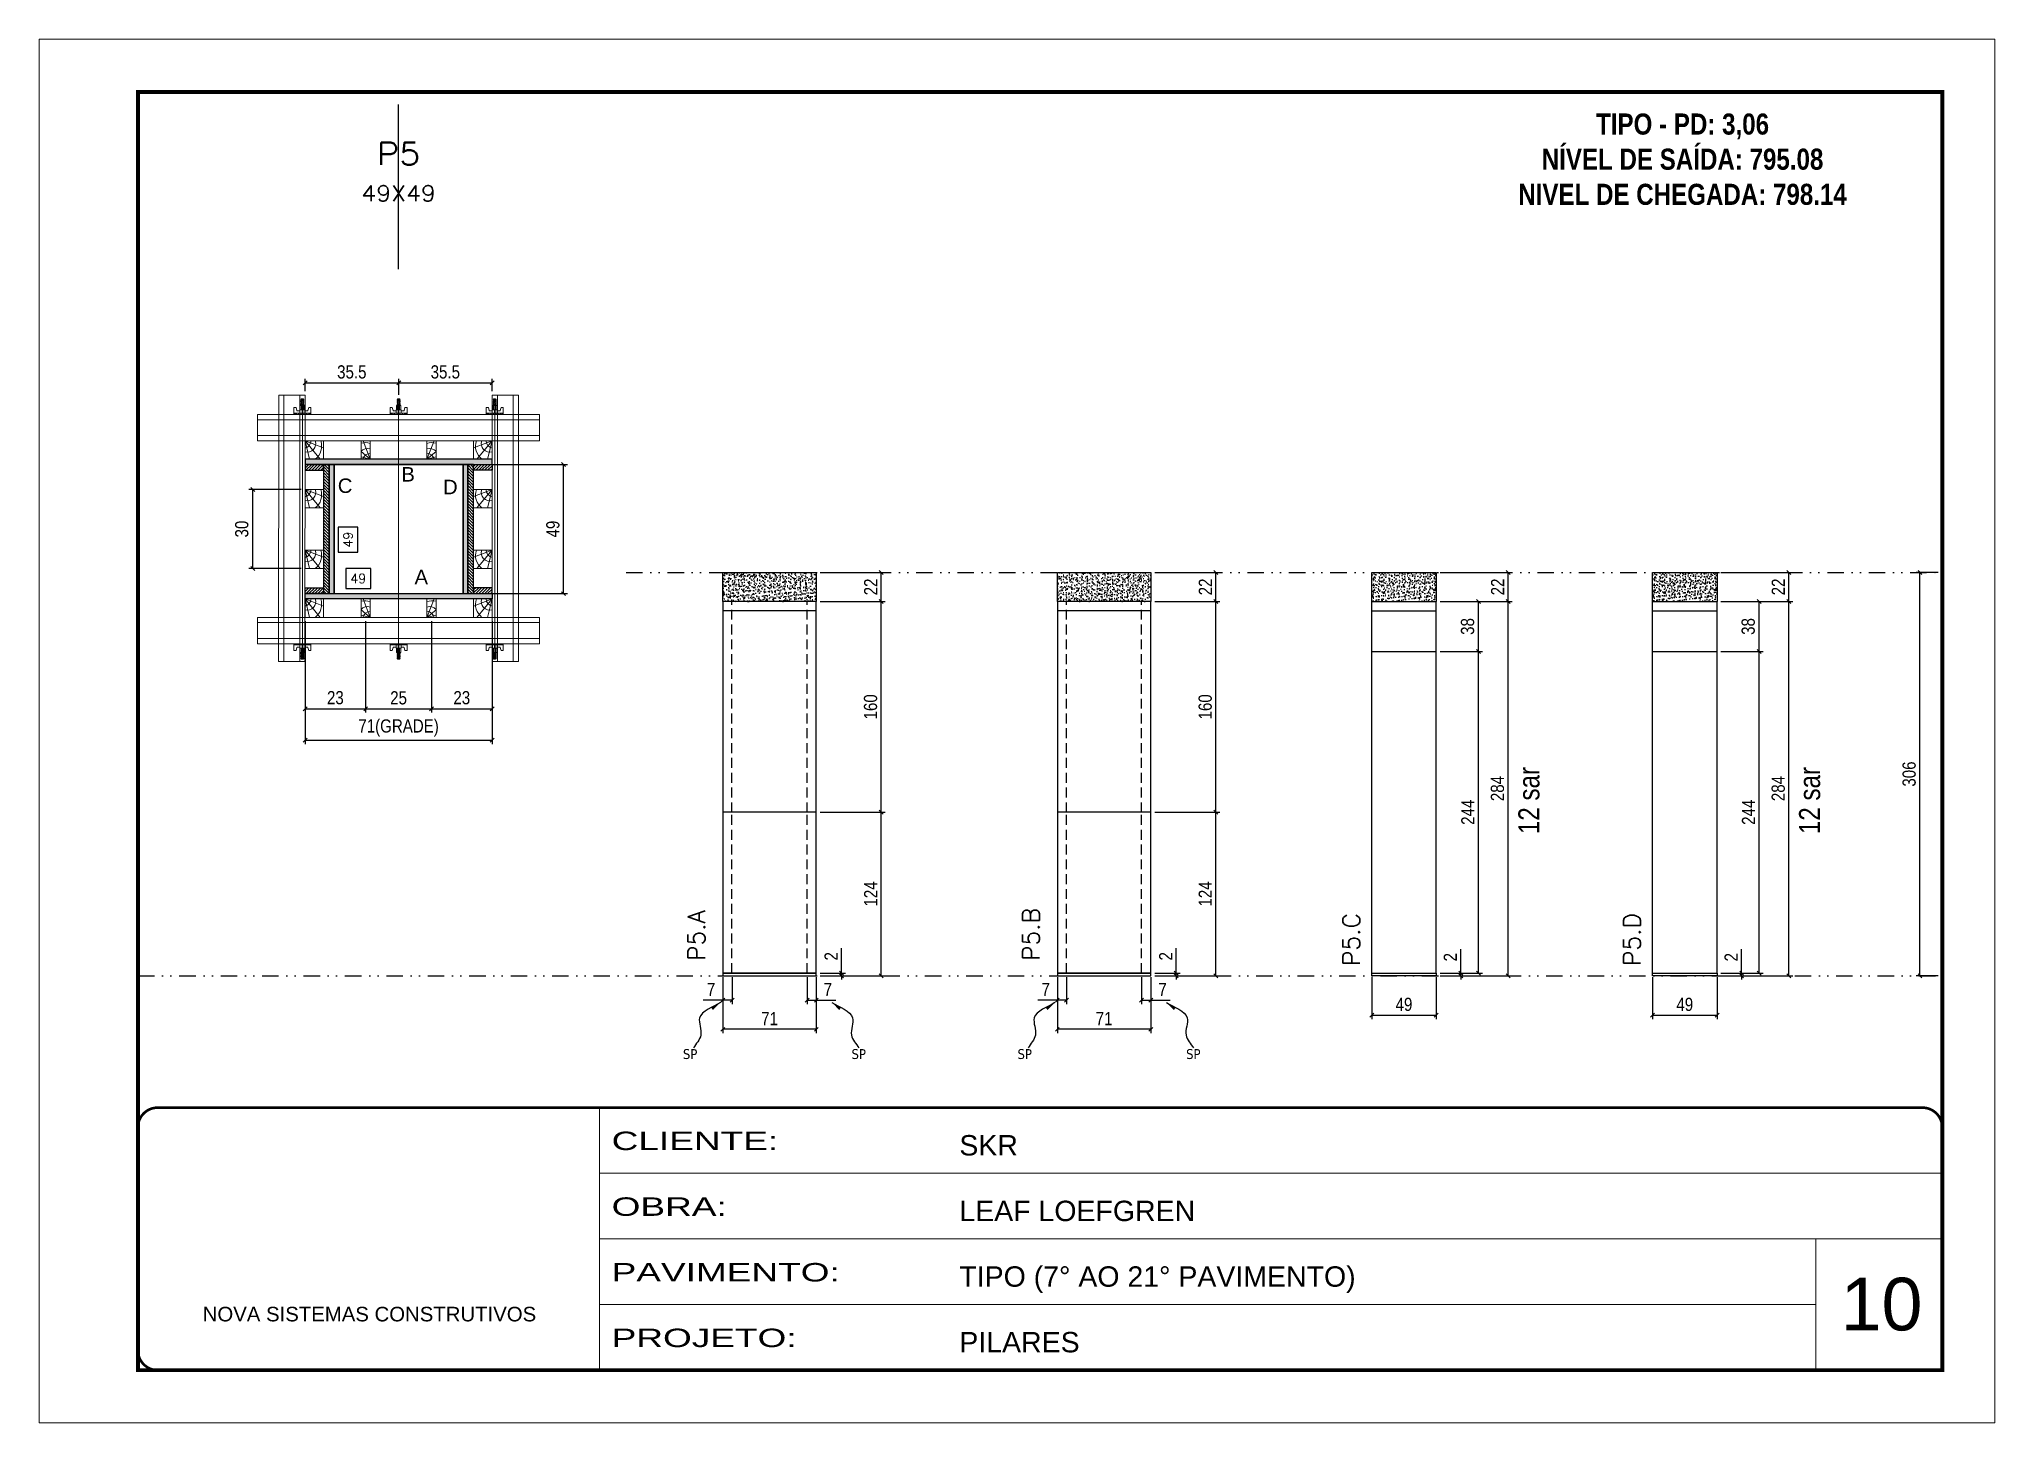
# Model space of a CAD drawing. Extents: x 14400 to 27878, y -21631 to 6985.
# Drawn here: x 16012 to 17497, y 3638 to 4688 of the extents above; entities that cross this region are included whole.
import ezdxf
from ezdxf.enums import TextEntityAlignment as Align

# ---------------------------------------------------------------- set-up
doc = ezdxf.new("R2010")
doc.units = 0
for name, pattern in [('CONTINUO', [0]), ('DASHED', [0.75, 0.5, -0.25]), ('DIVIDE2', [0.625, 0.25, -0.125, 0, -0.125, 0, -0.125]), ('HIDDEN', [0.375, 0.25, -0.125])]:
    doc.linetypes.add(name, pattern=pattern)
for name, color, linetype, lineweight in [('CARIMBO', 255, 'Continuous', 9), ('Folhas', 255, 'Continuous', 9), ('Hachura', 251, 'Continuous', 9), ('Madeira', 126, 'Continuous', 18), ('Perfil Metálico', 224, 'Continuous', 18), ('SARRAFO DE PRESSAO', 251, 'DASHED', 9), ('Texto Seção', 7, 'Continuous', 15)]:
    doc.layers.add(name, color=color, linetype=linetype, lineweight=lineweight)
for name, color, linetype in [('CHAPA', 1, 'Continuous'), ('COTA', 241, 'Continuous'), ('MEIO_PONT', 93, 'Continuous'), ('NOMENCLATURA', 7, 'Continuous'), ('Nível', 160, 'Continuous'), ('Painéis', 200, 'Continuous'), ('SARR_2.2x7', 40, 'Continuous'), ('SARRAFO', 251, 'Continuous'), ('Sarrafo de Pressão', 42, 'HIDDEN'), ('texto', 7, 'Continuous'), ('Texto de Titulo', 7, 'Continuous'), ('Texto Qtd Sarr', 242, 'Continuous'), ('TEXTO_GERAL', 7, 'Continuous')]:
    doc.layers.add(name, color=color, linetype=linetype)
doc.styles.add('ARIAL', font='arial.ttf')
doc.styles.add('ARIAL_NARROW', font='ARIALN.TTF', dxfattribs={"height": 0.2})
doc.styles.add('COTA TECNICA', font='techl___.ttf', dxfattribs={"height": 10})
doc.styles.add('COTA TECNICA 2X', font='techl___.ttf', dxfattribs={"height": 10})
doc.styles.add('COTA TECNICA-50', font='techl___.ttf', dxfattribs={"height": 10})
doc.styles.add('REGUA-120', font='ROMANS.shx', dxfattribs={"height": 15})
doc.styles.add('ROMANC', font='techb___.ttf', dxfattribs={"height": 2.5})
doc.styles.add('ROMANS', font='romans.shx')
doc.styles.get("Standard").update_dxf_attribs({"font": 'arial.ttf'})
doc.styles.add('Tecnologia', font='')
doc.styles.get('Tecnologia').set_extended_font_data('Forgotten Futurist')
doc.dimstyles.new('COTA PAINEL-50', dxfattribs={"dimtxt": 10, "dimasz": 3, "dimexe": 3, "dimexo": 3, "dimgap": 3, "dimtad": 1, "dimdec": 1, "dimzin": 12, "dimdsep": 46, "dimtxsty": 'COTA TECNICA-50', "dimblk1": 'OBLIQUE', "dimblk2": 'OBLIQUE', "dimsah": 1, "dimcen": 0.9, "dimclrd": 4, "dimclre": 4, "dimclrt": 240, "dimadec": 1, "dimazin": 3, "dimtfac": 1, "dimtdec": 1, "dimtmove": 0, "dimatfit": 3, "dimfxl": 1, "dimtolj": 1, "dimtzin": 12, "dimarcsym": 0})
doc.dimstyles.new('PAINEL', dxfattribs={"dimtxt": 10, "dimasz": 3, "dimexe": 3, "dimexo": 3, "dimgap": 3, "dimtad": 1, "dimdec": 1, "dimzin": 12, "dimdsep": 46, "dimtxsty": 'COTA TECNICA', "dimblk1": 'OBLIQUE', "dimblk2": 'OBLIQUE', "dimsah": 1, "dimcen": 0.9, "dimclrd": 4, "dimclre": 4, "dimclrt": 240, "dimadec": 1, "dimazin": 3, "dimtfac": 1, "dimtdec": 1, "dimtmove": 0, "dimatfit": 3, "dimfxl": 1, "dimtolj": 1, "dimtzin": 12, "dimarcsym": 0})
doc.dimstyles.new('SECAO PILAR', dxfattribs={"dimtxt": 10, "dimasz": 3, "dimexe": 3, "dimexo": 3, "dimgap": 3, "dimtad": 1, "dimdec": 1, "dimlfac": 0.5, "dimzin": 12, "dimdsep": 46, "dimtxsty": 'COTA TECNICA 2X', "dimblk1": 'OBLIQUE', "dimblk2": 'OBLIQUE', "dimsah": 1, "dimcen": 0.9, "dimclrd": 256, "dimclre": 256, "dimclrt": 256, "dimadec": 1, "dimazin": 3, "dimtfac": 1, "dimtdec": 1, "dimtmove": 0, "dimatfit": 3, "dimfxl": 1, "dimtolj": 1, "dimtzin": 12, "dimarcsym": 0})
doc.dimstyles.new('SECÇÃO 2', dxfattribs={"dimtxt": 7, "dimasz": 6, "dimexe": 0.18, "dimexo": 2, "dimgap": -4, "dimtad": 3, "dimdec": 1, "dimlfac": 0.5, "dimzin": 12, "dimdsep": 46, "dimtxsty": 'ROMANS', "dimblk": 'ARCHTICK', "dimcen": 0.09, "dimse1": 1, "dimse2": 1, "dimsd1": 1, "dimsd2": 1, "dimclrd": 180, "dimclre": 5, "dimclrt": 1, "dimadec": 0, "dimazin": 3, "dimtfac": 1, "dimtdec": 1, "dimtofl": 0, "dimtmove": 0, "dimatfit": 3, "dimldrblk": 'ARCHTICK', "dimfxl": 1, "dimtolj": 1, "dimtzin": 0, "dimarcsym": 0})
doc.dimstyles.get("Standard").update_dxf_attribs({"dimtxt": 0.18, "dimasz": 0.18, "dimexe": 0.18, "dimexo": 0.0625, "dimgap": 0.09, "dimtad": 0, "dimtih": 1, "dimtoh": 1, "dimdec": 4, "dimzin": 0, "dimdsep": 46, "dimtxsty": 'Standard', "dimcen": 0.09, "dimadec": 0, "dimazin": 0, "dimtfac": 1, "dimtdec": 4, "dimtofl": 0, "dimtmove": 0, "dimatfit": 3, "dimfxl": 1, "dimtolj": 1, "dimtzin": 0, "dimarcsym": 0})

msp = doc.modelspace()

# ---------------------------------------------------------------- texts
at = {"layer": 'CARIMBO', "style": 'ARIAL'}
msp.add_text('10', height=40, dxfattribs=at).set_placement((17379.828, 3707.721))
at = {"layer": 'NOMENCLATURA', "style": 'ARIAL_NARROW'}
for p in [(17151.127, 4084.305), (17364.265, 4084.305)]:
    msp.add_text('12 sar', height=16, rotation=90, dxfattribs=at).set_placement(p)
at = {"layer": 'NOMENCLATURA', "color": 2, "insert": (17259.806, 4631.162), "char_height": 16, "attachment_point": 2, "style": 'ROMANC'}
msp.add_mtext_dynamic_manual_height_columns('TIPO - PD: 3,06\\PNÍVEL DE SAÍDA: 795.08\\PNIVEL DE CHEGADA: 798.14', width=432.35115, gutter_width=1, heights=[0], dxfattribs=at)
at = {"layer": 'texto', "color": 0, "char_height": 7.5, "attachment_point": 5}
for insert in [(16506.284, 3917.369), (16634.309, 3917.369), (16760.339, 3917.369), (16888.364, 3917.369)]:
    msp.add_mtext('{\\fTahoma|b0|i0|c0|p34;\\C4;SP}', dxfattribs=dict(at, insert=insert))
at = {"layer": 'Texto Seção', "char_height": 13, "width": 285.32988, "attachment_point": 7, "rotation": 90, "style": 'REGUA-120'}
for s, insert in [('P5.A', (16517.59, 3988.112)), ('P5.B', (16771.646, 3988.112)), ('P5.C', (17014.805, 3984.272)), ('P5.D', (17227.942, 3984.272))]:
    msp.add_mtext(s, dxfattribs=dict(at, insert=insert))
at = {"layer": 'TEXTO_GERAL', "style": 'ARIAL'}
for s, p in [('C', (16244.285, 4348.723)), ('B', (16292.158, 4357.369)), ('D', (16324.233, 4347.717)), ('A', (16302.14, 4279.399))]:
    msp.add_text(s, height=11, dxfattribs=at).set_placement(p, align=Align.MIDDLE_CENTER)

# ---------------------------------------------------------------- blocks, each defined once
blk = doc.blocks.new('9999999999')
at = {"color": 30, "linetype": 'CONTINUO'}
for p, q in [((98564.6, 34230.2), (98564.6, 34429.4)), ((98564.6, 34379.6), (99584, 34379.6)), ((98564.6, 34329.8), (99488, 34329.8)), ((99584, 34329.8), (99488, 34329.8)), ((99488, 34329.8), (99488, 34230.2)), ((98564.6, 34280), (99488, 34280))]:
    blk.add_line(p, q, dxfattribs=at)
at = {"color": 30, "linetype": 'CONTINUO', "const_width": 2}
blk.add_lwpolyline([(99584, 34230.2), (99584, 34414.4, 0.414214), (99569, 34429.4), (98229, 34429.4, 0.414214), (98214, 34414.4), (98214, 34245.2, 0.414214), (98229, 34230.2), (99584, 34230.2)], format="xyb", dxfattribs=at)
at = {"layer": 'Folhas'}
blk.add_lwpolyline([(98139, 34190.2), (99624, 34190.2), (99624, 35240.2), (98139, 35240.2)], close=True, dxfattribs=at)
at = {"layer": 'Folhas', "color": 30, "const_width": 3}
blk.add_lwpolyline([(98214, 34230.2), (99584, 34230.2), (99584, 35200.2), (98214, 35200.2)], close=True, dxfattribs=at)
at = {"color": 7, "linetype": 'Continuous', "ltscale": 5, "style": 'ARIAL'}
for s, height, p in [('SKR', 15.48, (98837.7, 34393.1)), ('LEAF LOEFGREN', 15.483, (98837.7, 34343.3)), ('TIPO (7° AO 21° PAVIMENTO)', 15.483, (98837.7, 34293.5)), ('NOVA SISTEMAS CONSTRUTIVOS', 11.059, (98263.2, 34267.2)), ('PILARES', 15.48, (98837.7, 34243.7))]:
    blk.add_text(s, height=height, dxfattribs=at).set_placement(p)
at = {"layer": 'Folhas', "color": 7, "style": 'Tecnologia', "width": 1.5}
for s, p in [('CLIENTE:', (98573.7, 34397.2)), ('OBRA:', (98573.7, 34347.3)), ('PAVIMENTO:', (98573.7, 34297.5)), ('PROJETO:', (98573.7, 34247.7))]:
    blk.add_text(s, height=14, dxfattribs=at).set_placement(p)
blk = doc.blocks.new('_Oblique')
at = {"color": 0, "linetype": 'ByBlock', "lineweight": -2}
blk.add_line((-0.5, -0.5), (0.5, 0.5), dxfattribs=at)
blk = doc.blocks.new('*D1008')
at = {"layer": 'COTA', "color": 4, "lineweight": -2, "transparency": 16777216}
for p, q in [((17454, 4282.9), (17437.1, 4282.9)), ((17440.1, 3976.9), (17440.1, 4282.9)), ((17454, 3976.9), (17437.1, 3976.9))]:
    blk.add_line(p, q, dxfattribs=at)
at = {"layer": 'Defpoints', "color": 0, "transparency": 16777216}
for p in [(17440.1, 4282.9), (17457, 4282.9), (17457, 3976.9)]:
    blk.add_point(p, dxfattribs=at)
at = {"layer": 'COTA', "color": 4, "lineweight": -2, "transparency": 16777216, "xscale": 3, "yscale": 3, "zscale": 3}
for p, rotation in [((17440.1, 4282.9), 90), ((17440.1, 3976.9), 270)]:
    blk.add_blockref('_Oblique', p, dxfattribs=dict(at, rotation=rotation))
at = {"layer": 'COTA', "color": 240, "transparency": 16777216, "insert": (17431.9, 4129.9), "char_height": 10, "attachment_point": 5, "rotation": 90, "style": 'COTA TECNICA'}
blk.add_mtext('\\A1;306', dxfattribs=at)
blk = doc.blocks.new('titulo1')
at = {"layer": 'Defpoints', "color": 252, "linetype": 'HIDDEN', "ltscale": 2}
blk.add_line((0, 0), (0, 125), dxfattribs=at)
at = {"layer": 'Defpoints', "style": 'ROMANS', "oblique": 15}
blk.add_attdef('FOLHA', text='', height=10, dxfattribs=at).set_placement((0, 15.6), align=Align.MIDDLE_CENTER)
at = {"layer": 'Texto Qtd Sarr', "color": 3, "style": 'ROMANS', "oblique": 15}
for tag, height, p in [('TITULO', 17, (0, 71.4)), ('SEÇÃO', 12, (0, 41.5))]:
    blk.add_attdef(tag, text='', height=height, dxfattribs=at).set_placement(p, align=Align.MIDDLE_CENTER)
blk = doc.blocks.new('*D990')
at = {"layer": 'COTA', "color": 180, "lineweight": -2, "transparency": 16777216}
for p, q in [((16263.8, 4285.8), (16244.8, 4285.8)), ((16244.8, 4285.8), (16244.8, 4270.8)), ((16263.8, 4270.8), (16263.8, 4285.8)), ((16244.8, 4270.8), (16263.8, 4270.8))]:
    blk.add_line(p, q, dxfattribs=at)
at = {"layer": 'Defpoints', "color": 0, "transparency": 16777216}
for p in [(16235.9, 4266.8), (16333.9, 4266.8), (16333.9, 4266.8)]:
    blk.add_point(p, dxfattribs=at)
at = {"layer": 'COTA', "color": 1, "transparency": 16777216, "insert": (16254.3, 4278.3), "char_height": 7, "attachment_point": 5, "style": 'ROMANS'}
blk.add_mtext('\\A1;49', dxfattribs=at)
blk = doc.blocks.new('_ArchTick')
at = {"color": 0, "linetype": 'ByBlock', "const_width": 0.15}
blk.add_lwpolyline([(-0.5, -0.5), (0.5, 0.5)], dxfattribs=at)
blk = doc.blocks.new('*D991')
at = {"layer": 'COTA', "color": 180, "lineweight": -2, "transparency": 16777216}
for p, q in [((16254, 4317.3), (16239, 4317.3)), ((16239, 4317.3), (16239, 4298.3)), ((16254, 4298.3), (16254, 4317.3)), ((16239, 4298.3), (16254, 4298.3))]:
    blk.add_line(p, q, dxfattribs=at)
at = {"layer": 'Defpoints', "color": 0, "transparency": 16777216}
for p in [(16235.9, 4364.8), (16258, 4364.8), (16235.9, 4266.8)]:
    blk.add_point(p, dxfattribs=at)
at = {"layer": 'COTA', "color": 1, "transparency": 16777216, "insert": (16246.5, 4307.8), "char_height": 7, "attachment_point": 5, "rotation": 90, "style": 'ROMANS'}
blk.add_mtext('\\A1;49', dxfattribs=at)
blk = doc.blocks.new('*D1009')
at = {"layer": 'COTA', "lineweight": -2, "transparency": 16777216}
for p, q in [((16340.5, 4364.8), (16413.2, 4364.8)), ((16410.2, 4266.8), (16410.2, 4364.8)), ((16340.5, 4266.8), (16413.2, 4266.8))]:
    blk.add_line(p, q, dxfattribs=at)
at = {"layer": 'Defpoints', "color": 0, "transparency": 16777216}
for p in [(16337.5, 4364.8), (16410.2, 4364.8), (16337.5, 4266.8)]:
    blk.add_point(p, dxfattribs=at)
at = {"layer": 'COTA', "lineweight": -2, "transparency": 16777216, "xscale": 3, "yscale": 3, "zscale": 3}
for p, rotation in [((16410.2, 4364.8), 90), ((16410.2, 4266.8), 270)]:
    blk.add_blockref('_Oblique', p, dxfattribs=dict(at, rotation=rotation))
at = {"layer": 'COTA', "transparency": 16777216, "insert": (16402.1, 4315.8), "char_height": 10, "attachment_point": 5, "rotation": 90, "style": 'COTA TECNICA 2X'}
blk.add_mtext('\\A1;49', dxfattribs=at)
blk = doc.blocks.new('*D992')
at = {"layer": 'COTA', "lineweight": -2, "transparency": 16777216}
for p, q in [((16213.9, 4245.8), (16213.9, 4152.7)), ((16355.9, 4245.8), (16355.9, 4152.7)), ((16213.9, 4155.7), (16355.9, 4155.7))]:
    blk.add_line(p, q, dxfattribs=at)
at = {"layer": 'Defpoints', "color": 0, "transparency": 16777216}
for p in [(16213.9, 4248.8), (16355.9, 4248.8), (16355.9, 4155.7)]:
    blk.add_point(p, dxfattribs=at)
at = {"layer": 'COTA', "lineweight": -2, "transparency": 16777216, "xscale": 3, "yscale": 3, "zscale": 3, "rotation": 180}
blk.add_blockref('_Oblique', (16213.9, 4155.7), dxfattribs=at)
at = {"layer": 'COTA', "lineweight": -2, "transparency": 16777216, "xscale": 3, "yscale": 3, "zscale": 3}
blk.add_blockref('_Oblique', (16355.9, 4155.7), dxfattribs=at)
at = {"layer": 'COTA', "transparency": 16777216, "insert": (16284.9, 4164.9), "char_height": 10, "attachment_point": 5, "style": 'COTA TECNICA 2X'}
blk.add_mtext('\\A1;71(GRADE)', dxfattribs=at)
blk = doc.blocks.new('*D993')
at = {"layer": 'COTA', "lineweight": -2, "transparency": 16777216}
for p, q in [((16309.9, 4245.8), (16309.9, 4176.5)), ((16355.9, 4245.8), (16355.9, 4176.5)), ((16309.9, 4179.5), (16355.9, 4179.5))]:
    blk.add_line(p, q, dxfattribs=at)
at = {"layer": 'Defpoints', "color": 0, "transparency": 16777216}
for p in [(16309.9, 4248.8), (16355.9, 4248.8), (16355.9, 4179.5)]:
    blk.add_point(p, dxfattribs=at)
at = {"layer": 'COTA', "lineweight": -2, "transparency": 16777216, "xscale": 3, "yscale": 3, "zscale": 3, "rotation": 180}
blk.add_blockref('_Oblique', (16309.9, 4179.5), dxfattribs=at)
at = {"layer": 'COTA', "lineweight": -2, "transparency": 16777216, "xscale": 3, "yscale": 3, "zscale": 3}
blk.add_blockref('_Oblique', (16355.9, 4179.5), dxfattribs=at)
at = {"layer": 'COTA', "transparency": 16777216, "insert": (16332.9, 4187.8), "char_height": 10, "attachment_point": 5, "style": 'COTA TECNICA 2X'}
blk.add_mtext('\\A1;23', dxfattribs=at)
blk = doc.blocks.new('*D994')
at = {"layer": 'COTA', "lineweight": -2, "transparency": 16777216}
for p, q in [((16213.9, 4245.8), (16213.9, 4176.5)), ((16259.9, 4245.8), (16259.9, 4176.5)), ((16213.9, 4179.5), (16259.9, 4179.5))]:
    blk.add_line(p, q, dxfattribs=at)
at = {"layer": 'Defpoints', "color": 0, "transparency": 16777216}
for p in [(16213.9, 4248.8), (16259.9, 4248.8), (16259.9, 4179.5)]:
    blk.add_point(p, dxfattribs=at)
at = {"layer": 'COTA', "lineweight": -2, "transparency": 16777216, "xscale": 3, "yscale": 3, "zscale": 3, "rotation": 180}
blk.add_blockref('_Oblique', (16213.9, 4179.5), dxfattribs=at)
at = {"layer": 'COTA', "lineweight": -2, "transparency": 16777216, "xscale": 3, "yscale": 3, "zscale": 3}
blk.add_blockref('_Oblique', (16259.9, 4179.5), dxfattribs=at)
at = {"layer": 'COTA', "transparency": 16777216, "insert": (16236.9, 4187.8), "char_height": 10, "attachment_point": 5, "style": 'COTA TECNICA 2X'}
blk.add_mtext('\\A1;23', dxfattribs=at)
blk = doc.blocks.new('C')
at = {"layer": 'Hachura', "color": 0}
for p, q in [((0, 3.22), (0, -3.22)), ((0.45, 3.22), (0, 3.22)), ((0.46, 3.16), (0, 3.16)), ((0.46, 3.05), (0, 3.05)), ((0.46, 2.88), (0, 2.88)), ((0, 2.75), (0, -1.16)), ((0.46, 2.65), (0, 2.65)), ((0.46, 2.23), (0, 2.23)), ((0.46, 1.51), (0, 1.51)), ((0.39, 0.49), (0.17, 0.49)), ((0.45, -3.23), (0.45, 3.22)), ((0.45, 3.22), (2.58, 3.22)), ((1.74, 0.97), (0.45, 0.97)), ((1.45, 0.1), (0.45, 0.1)), ((1.35, 1.94), (1.35, 0.96)), ((2.58, 2.39), (1.47, 2.09)), ((1.74, -0.97), (1.74, 0.97)), ((1.74, 0.97), (1.74, 0.84)), ((1.74, 0.97), (1.74, 0.84)), ((1.74, 0.84), (3.35, 0.84)), ((3.35, 0.45), (1.74, 0.45)), ((2.58, 3.22), (2.58, 2.39)), ((3.32, 0.84), (3.32, -0.84)), ((3.35, 0.84), (3.35, -0.84)), ((3.68, 0.45), (3.35, 0.45)), ((3.84, -0.52), (3.35, 0.45)), ((3.35, 0.06), (3.67, -0.57)), ((3.68, 0.45), (4.16, -0.52)), ((3.72, 0.5), (4.25, -0.57)), ((4.37, -0.55), (3.83, 0.53)), ((4.15, 0.45), (3.93, 0.45)), ((4.42, -0.52), (3.93, 0.45)), ((4.15, 0.45), (4.26, 0.45)), ((4.26, 0.45), (4.74, -0.52)), ((4.3, 0.5), (4.83, -0.57)), ((4.95, -0.55), (4.41, 0.53)), ((4.51, 0.45), (4.84, 0.45)), ((5, -0.52), (4.51, 0.45)), ((4.84, 0.45), (5.32, -0.52)), ((4.88, 0.5), (5.41, -0.57)), ((5.53, -0.55), (4.99, 0.53)), ((5.58, -0.52), (5.09, 0.45)), ((5.42, 0.45), (5.09, 0.45)), ((5.58, -0.52), (5.09, 0.45)), ((5.42, 0.45), (5.74, -0.19)), ((5.46, 0.5), (5.74, -0.07)), ((5.74, 0.19), (5.57, 0.53)), ((5.74, 0.32), (5.68, 0.45)), ((5.68, 0.45), (5.74, 0.45)), ((5.74, 0.45), (5.9, 0.29)), ((5.74, 0.45), (5.74, -0.52)), ((5.9, -0.36), (5.9, 0.29)), ((0.45, 0), (0, 0)), ((0.46, -1.52), (0, -1.52)), ((0.46, -2.23), (0, -2.23)), ((0.46, -2.65), (0, -2.65)), ((0.46, -2.88), (0, -2.88)), ((0.46, -3.05), (0, -3.05)), ((0.46, -3.16), (0, -3.16)), ((0, -3.22), (2.57, -3.22)), ((0.08, -0.48), (0.29, -0.48)), ((0.29, -0.48), (0.4, -0.48)), ((0.45, 0), (0.45, -0.97)), ((0.45, -0.16), (1.45, -0.16)), ((0.45, -0.65), (0.45, -0.32)), ((0.45, -3.23), (0.45, -0.65)), ((0.45, -0.97), (1.74, -0.97)), ((1.35, -1.94), (1.35, -0.97)), ((2.58, -2.39), (1.47, -2.1)), ((3.35, -0.32), (1.74, -0.32)), ((3.35, -0.84), (1.74, -0.84)), ((2.58, -3.23), (2.58, -2.39)), ((3.35, -0.07), (3.58, -0.52)), ((3.35, -0.52), (3.58, -0.52)), ((3.84, -0.52), (4.16, -0.52)), ((4.42, -0.52), (4.74, -0.52)), ((4.63, -0.52), (4.74, -0.52)), ((5, -0.52), (5.32, -0.52)), ((5.58, -0.52), (5.74, -0.52)), ((5.74, -0.52), (5.9, -0.36)), ((5.74, -0.52), (5.74, -0.52))]:
    blk.add_line(p, q, dxfattribs=at)
for centre, radius, start, end in [((1.52, 1.94), 0.161, 104.74356, 180), ((1.44, -0.03), 0.129, 272.69497, 87.30503), ((3.81, 0.39), 0.143, 25.56881, 154.43119), ((4.39, 0.39), 0.143, 25.56881, 154.43119), ((4.97, 0.39), 0.143, 25.56881, 154.43119), ((5.55, 0.39), 0.143, 25.56881, 154.43119), ((0.17, -0.37), 0.174, 221.74404, 317.85924), ((1.52, -1.94), 0.161, 180, 255.25644), ((3.71, -0.4), 0.174, 222.14076, 318.25596), ((4.29, -0.4), 0.174, 222.14076, 318.25596), ((4.87, -0.4), 0.174, 222.14076, 318.25596), ((5.45, -0.4), 0.174, 222.14076, 318.25596), ((5.61, -0.4), 0.174, 317.85924, 318.25596)]:
    blk.add_arc(centre, radius, start, end, dxfattribs=at)
blk = doc.blocks.new('PONTALETE')
at = {"layer": 'Madeira'}
for q in [(2.71, 7), (7, 5.76), (7, 1.74)]:
    blk.add_line((0, 0), q, dxfattribs=at)
blk.add_lwpolyline([(0, 0), (7, 0), (7, 7), (0, 7)], close=True, dxfattribs=at)
for centre, radius, start, end in [((2.04, 0.06), 6.23, 37.28179, 109.09128), ((1.09, 0.9), 3.19, 343.60304, 109.98471), ((-0.21, -0.78), 3.09, 14.63219, 86.0383)]:
    blk.add_arc(centre, radius, start, end, dxfattribs=at)
blk = doc.blocks.new('MEIO PONTALETE')
at = {"layer": 'Madeira'}
for q in [(2.71, 7), (3.5, 2.88), (3.5, 0.87)]:
    blk.add_line((0, 0), q, dxfattribs=at)
blk.add_lwpolyline([(0, 0), (3.5, 0), (3.5, 7), (0, 7)], close=True, dxfattribs=at)
for centre, radius, start, end in [((2.04, 0.06), 6.23, 76.44987, 109.09128), ((1.09, 0.9), 3.19, 40.90626, 109.98471), ((-0.21, -0.78), 3.09, 14.63219, 86.0383)]:
    blk.add_arc(centre, radius, start, end, dxfattribs=at)
blk = doc.blocks.new('*D995')
at = {"layer": 'COTA', "lineweight": -2, "transparency": 16777216}
for p, q in [((16259.9, 4245.8), (16259.9, 4176.5)), ((16309.9, 4245.8), (16309.9, 4176.5)), ((16259.9, 4179.5), (16309.9, 4179.5))]:
    blk.add_line(p, q, dxfattribs=at)
at = {"layer": 'Defpoints', "color": 0, "transparency": 16777216}
for p in [(16259.9, 4248.8), (16309.9, 4248.8), (16309.9, 4179.5)]:
    blk.add_point(p, dxfattribs=at)
at = {"layer": 'COTA', "lineweight": -2, "transparency": 16777216, "xscale": 3, "yscale": 3, "zscale": 3, "rotation": 180}
blk.add_blockref('_Oblique', (16259.9, 4179.5), dxfattribs=at)
at = {"layer": 'COTA', "lineweight": -2, "transparency": 16777216, "xscale": 3, "yscale": 3, "zscale": 3}
blk.add_blockref('_Oblique', (16309.9, 4179.5), dxfattribs=at)
at = {"layer": 'COTA', "transparency": 16777216, "insert": (16284.9, 4187.7), "char_height": 10, "attachment_point": 5, "style": 'COTA TECNICA 2X'}
blk.add_mtext('\\A1;25', dxfattribs=at)
blk = doc.blocks.new('*D996')
at = {"layer": 'COTA', "lineweight": -2, "transparency": 16777216}
for p, q in [((16213.9, 4420.5), (16213.9, 4429.8)), ((16213.9, 4426.8), (16285, 4426.8)), ((16285, 4417.6), (16285, 4429.8))]:
    blk.add_line(p, q, dxfattribs=at)
at = {"layer": 'Defpoints', "color": 0, "transparency": 16777216}
for p in [(16285, 4426.8), (16213.9, 4417.5), (16285, 4414.6)]:
    blk.add_point(p, dxfattribs=at)
at = {"layer": 'COTA', "lineweight": -2, "transparency": 16777216, "xscale": 3, "yscale": 3, "zscale": 3, "rotation": 180}
blk.add_blockref('_Oblique', (16213.9, 4426.8), dxfattribs=at)
at = {"layer": 'COTA', "lineweight": -2, "transparency": 16777216, "xscale": 3, "yscale": 3, "zscale": 3}
blk.add_blockref('_Oblique', (16285, 4426.8), dxfattribs=at)
at = {"layer": 'COTA', "transparency": 16777216, "insert": (16249.4, 4435), "char_height": 10, "attachment_point": 5, "style": 'COTA TECNICA 2X'}
blk.add_mtext('\\A1;35.5', dxfattribs=at)
blk = doc.blocks.new('*D997')
at = {"layer": 'COTA', "lineweight": -2, "transparency": 16777216}
for p, q in [((16285, 4417.6), (16285, 4429.8)), ((16285, 4426.8), (16355.9, 4426.8)), ((16355.9, 4420.5), (16355.9, 4429.8))]:
    blk.add_line(p, q, dxfattribs=at)
at = {"layer": 'Defpoints', "color": 0, "transparency": 16777216}
for p in [(16355.9, 4426.8), (16285, 4414.6), (16355.9, 4417.5)]:
    blk.add_point(p, dxfattribs=at)
at = {"layer": 'COTA', "lineweight": -2, "transparency": 16777216, "xscale": 3, "yscale": 3, "zscale": 3, "rotation": 180}
blk.add_blockref('_Oblique', (16285, 4426.8), dxfattribs=at)
at = {"layer": 'COTA', "lineweight": -2, "transparency": 16777216, "xscale": 3, "yscale": 3, "zscale": 3}
blk.add_blockref('_Oblique', (16355.9, 4426.8), dxfattribs=at)
at = {"layer": 'COTA', "transparency": 16777216, "insert": (16320.4, 4435), "char_height": 10, "attachment_point": 5, "style": 'COTA TECNICA 2X'}
blk.add_mtext('\\A1;35.5', dxfattribs=at)
blk = doc.blocks.new('*D998')
at = {"layer": 'COTA', "lineweight": -2, "transparency": 16777216}
for p, q in [((16210.9, 4345.8), (16171.2, 4345.8)), ((16174.2, 4285.8), (16174.2, 4345.8)), ((16210.9, 4285.8), (16171.2, 4285.8))]:
    blk.add_line(p, q, dxfattribs=at)
at = {"layer": 'Defpoints', "color": 0, "transparency": 16777216}
for p in [(16174.2, 4345.8), (16213.9, 4345.8), (16213.9, 4285.8)]:
    blk.add_point(p, dxfattribs=at)
at = {"layer": 'COTA', "lineweight": -2, "transparency": 16777216, "xscale": 3, "yscale": 3, "zscale": 3}
for p, rotation in [((16174.2, 4345.8), 90), ((16174.2, 4285.8), 270)]:
    blk.add_blockref('_Oblique', p, dxfattribs=dict(at, rotation=rotation))
at = {"layer": 'COTA', "transparency": 16777216, "insert": (16165.9, 4315.8), "char_height": 10, "attachment_point": 5, "rotation": 90, "style": 'COTA TECNICA 2X'}
blk.add_mtext('\\A1;30', dxfattribs=at)
blk = doc.blocks.new('*D979')
at = {"layer": 'COTA', "color": 4, "lineweight": -2, "transparency": 16777216}
for p, q in [((16531.1, 3975.9), (16531.1, 3933.2)), ((16602.1, 3975.9), (16602.1, 3933.2)), ((16602.1, 3936.2), (16531.1, 3936.2))]:
    blk.add_line(p, q, dxfattribs=at)
at = {"layer": 'Defpoints', "color": 0, "transparency": 16777216}
for p in [(16531.1, 3978.9), (16602.1, 3978.9), (16531.1, 3936.2)]:
    blk.add_point(p, dxfattribs=at)
at = {"layer": 'COTA', "color": 4, "lineweight": -2, "transparency": 16777216, "xscale": 3, "yscale": 3, "zscale": 3, "rotation": 180}
blk.add_blockref('_Oblique', (16531.1, 3936.2), dxfattribs=at)
at = {"layer": 'COTA', "color": 4, "lineweight": -2, "transparency": 16777216, "xscale": 3, "yscale": 3, "zscale": 3}
blk.add_blockref('_Oblique', (16602.1, 3936.2), dxfattribs=at)
at = {"layer": 'COTA', "color": 240, "transparency": 16777216, "insert": (16566.6, 3944.3), "char_height": 10, "attachment_point": 5, "style": 'COTA TECNICA'}
blk.add_mtext('\\A1;71', dxfattribs=at)
blk = doc.blocks.new('*D980')
at = {"layer": 'COTA', "color": 4, "lineweight": -2, "transparency": 16777216}
for p, q in [((16595.1, 3975.9), (16595.1, 3955.4)), ((16602.1, 3973.9), (16602.1, 3955.4)), ((16595.1, 3958.4), (16602.1, 3958.4)), ((16602.1, 3958.4), (16616.8, 3958.4))]:
    blk.add_line(p, q, dxfattribs=at)
at = {"layer": 'Defpoints', "color": 0, "transparency": 16777216}
for p in [(16595.1, 3978.9), (16602.1, 3976.9), (16602.1, 3958.4)]:
    blk.add_point(p, dxfattribs=at)
at = {"layer": 'COTA', "color": 4, "lineweight": -2, "transparency": 16777216, "xscale": 3, "yscale": 3, "zscale": 3, "rotation": 180}
blk.add_blockref('_Oblique', (16595.1, 3958.4), dxfattribs=at)
at = {"layer": 'COTA', "color": 4, "lineweight": -2, "transparency": 16777216, "xscale": 3, "yscale": 3, "zscale": 3}
blk.add_blockref('_Oblique', (16602.1, 3958.4), dxfattribs=at)
at = {"layer": 'COTA', "color": 240, "transparency": 16777216, "insert": (16610.9, 3966.4), "char_height": 10, "attachment_point": 5, "style": 'COTA TECNICA-50'}
blk.add_mtext('\\A1;7', dxfattribs=at)
blk = doc.blocks.new('*D981')
at = {"layer": 'COTA', "color": 4, "lineweight": -2, "transparency": 16777216}
for p, q in [((16531.1, 3973.9), (16531.1, 3955.4)), ((16538.1, 3975.9), (16538.1, 3955.4)), ((16531.1, 3958.4), (16516.3, 3958.4)), ((16538.1, 3958.4), (16531.1, 3958.4))]:
    blk.add_line(p, q, dxfattribs=at)
at = {"layer": 'Defpoints', "color": 0, "transparency": 16777216}
for p in [(16531.1, 3976.9), (16538.1, 3978.9), (16531.1, 3958.4)]:
    blk.add_point(p, dxfattribs=at)
at = {"layer": 'COTA', "color": 4, "lineweight": -2, "transparency": 16777216, "xscale": 3, "yscale": 3, "zscale": 3, "rotation": 180}
blk.add_blockref('_Oblique', (16531.1, 3958.4), dxfattribs=at)
at = {"layer": 'COTA', "color": 4, "lineweight": -2, "transparency": 16777216, "xscale": 3, "yscale": 3, "zscale": 3}
blk.add_blockref('_Oblique', (16538.1, 3958.4), dxfattribs=at)
at = {"layer": 'COTA', "color": 240, "transparency": 16777216, "insert": (16522.2, 3966.4), "char_height": 10, "attachment_point": 5, "style": 'COTA TECNICA-50'}
blk.add_mtext('\\A1;7', dxfattribs=at)
blk = doc.blocks.new('*D999')
at = {"layer": 'COTA', "color": 4, "linetype": 'ByBlock', "lineweight": -2, "transparency": 16777216}
for p, q in [((16605.1, 4100.9), (16654.4, 4100.9)), ((16651.4, 3976.9), (16651.4, 4100.9)), ((16605.1, 3976.9), (16654.4, 3976.9))]:
    blk.add_line(p, q, dxfattribs=at)
at = {"layer": 'Defpoints', "color": 0, "linetype": 'ByBlock', "transparency": 16777216}
for p in [(16602.1, 4100.9), (16651.4, 4100.9), (16602.1, 3976.9)]:
    blk.add_point(p, dxfattribs=at)
at = {"layer": 'COTA', "color": 4, "linetype": 'ByBlock', "lineweight": -2, "transparency": 16777216, "xscale": 3, "yscale": 3, "zscale": 3}
for p, rotation in [((16651.4, 4100.9), 90), ((16651.4, 3976.9), 270)]:
    blk.add_blockref('_Oblique', p, dxfattribs=dict(at, rotation=rotation))
at = {"layer": 'COTA', "color": 240, "linetype": 'ByBlock', "transparency": 16777216, "insert": (16643.4, 4038.9), "char_height": 10, "attachment_point": 5, "rotation": 90, "style": 'COTA TECNICA'}
blk.add_mtext('\\A1;124', dxfattribs=at)
blk = doc.blocks.new('*D982')
at = {"layer": 'COTA', "color": 4, "lineweight": -2, "transparency": 16777216}
for p, q in [((16621.3, 3978.9), (16621.3, 3997.7)), ((16605.1, 3978.9), (16624.3, 3978.9)), ((16605.1, 3976.9), (16624.3, 3976.9)), ((16621.3, 3976.9), (16621.3, 3978.9)), ((16621.3, 3976.9), (16621.3, 3973.9))]:
    blk.add_line(p, q, dxfattribs=at)
at = {"layer": 'Defpoints', "color": 0, "transparency": 16777216}
for p in [(16602.1, 3978.9), (16602.1, 3976.9), (16621.3, 3976.9)]:
    blk.add_point(p, dxfattribs=at)
at = {"layer": 'COTA', "color": 4, "lineweight": -2, "transparency": 16777216, "xscale": 3, "yscale": 3, "zscale": 3}
for p, rotation in [((16621.3, 3978.9), 270), ((16621.3, 3976.9), 90)]:
    blk.add_blockref('_Oblique', p, dxfattribs=dict(at, rotation=rotation))
at = {"layer": 'COTA', "color": 240, "transparency": 16777216, "insert": (16613.3, 3991.6), "char_height": 10, "attachment_point": 5, "rotation": 90, "style": 'COTA TECNICA-50'}
blk.add_mtext('\\A1;2', dxfattribs=at)
blk = doc.blocks.new('*D1000')
at = {"layer": 'COTA', "color": 4, "linetype": 'ByBlock', "lineweight": -2, "transparency": 16777216}
for p, q in [((16605.1, 4100.9), (16654.4, 4100.9)), ((16651.4, 3976.9), (16651.4, 4100.9)), ((16605.1, 3976.9), (16654.4, 3976.9))]:
    blk.add_line(p, q, dxfattribs=at)
at = {"layer": 'Defpoints', "color": 0, "linetype": 'ByBlock', "transparency": 16777216}
for p in [(16602.1, 4100.9), (16651.4, 4100.9), (16602.1, 3976.9)]:
    blk.add_point(p, dxfattribs=at)
at = {"layer": 'COTA', "color": 4, "linetype": 'ByBlock', "lineweight": -2, "transparency": 16777216, "xscale": 3, "yscale": 3, "zscale": 3}
for p, rotation in [((16651.4, 4100.9), 90), ((16651.4, 3976.9), 270)]:
    blk.add_blockref('_Oblique', p, dxfattribs=dict(at, rotation=rotation))
at = {"layer": 'COTA', "color": 240, "linetype": 'ByBlock', "transparency": 16777216, "insert": (16643.4, 4038.9), "char_height": 10, "attachment_point": 5, "rotation": 90, "style": 'COTA TECNICA'}
blk.add_mtext('\\A1;124', dxfattribs=at)
blk = doc.blocks.new('*D1001')
at = {"layer": 'COTA', "color": 4, "lineweight": -2, "transparency": 16777216}
for p, q in [((16605.1, 4260.9), (16654.4, 4260.9)), ((16651.4, 4100.9), (16651.4, 4260.9)), ((16605.1, 4100.9), (16654.4, 4100.9))]:
    blk.add_line(p, q, dxfattribs=at)
at = {"layer": 'Defpoints', "color": 0, "transparency": 16777216}
for p in [(16602.1, 4260.9), (16651.4, 4260.9), (16602.1, 4100.9)]:
    blk.add_point(p, dxfattribs=at)
at = {"layer": 'COTA', "color": 4, "lineweight": -2, "transparency": 16777216, "xscale": 3, "yscale": 3, "zscale": 3}
for p, rotation in [((16651.4, 4260.9), 90), ((16651.4, 4100.9), 270)]:
    blk.add_blockref('_Oblique', p, dxfattribs=dict(at, rotation=rotation))
at = {"layer": 'COTA', "color": 240, "transparency": 16777216, "insert": (16643.3, 4180.9), "char_height": 10, "attachment_point": 5, "rotation": 90, "style": 'COTA TECNICA-50'}
blk.add_mtext('\\A1;160', dxfattribs=at)
blk = doc.blocks.new('*D1002')
at = {"layer": 'COTA', "color": 4, "lineweight": -2, "transparency": 16777216}
for p, q in [((16605.1, 4282.9), (16654.4, 4282.9)), ((16651.4, 4260.9), (16651.4, 4282.9)), ((16605.1, 4260.9), (16654.4, 4260.9))]:
    blk.add_line(p, q, dxfattribs=at)
at = {"layer": 'Defpoints', "color": 0, "transparency": 16777216}
for p in [(16602.1, 4282.9), (16651.4, 4282.9), (16602.1, 4260.9)]:
    blk.add_point(p, dxfattribs=at)
at = {"layer": 'COTA', "color": 4, "lineweight": -2, "transparency": 16777216, "xscale": 3, "yscale": 3, "zscale": 3}
for p, rotation in [((16651.4, 4282.9), 90), ((16651.4, 4260.9), 270)]:
    blk.add_blockref('_Oblique', p, dxfattribs=dict(at, rotation=rotation))
at = {"layer": 'COTA', "color": 240, "transparency": 16777216, "insert": (16643.4, 4271.9), "char_height": 10, "attachment_point": 5, "rotation": 90, "style": 'COTA TECNICA'}
blk.add_mtext('\\A1;22', dxfattribs=at)
blk = doc.blocks.new('*D983')
at = {"layer": 'COTA', "color": 4, "lineweight": -2, "transparency": 16777216}
for p, q in [((16785.1, 3975.9), (16785.1, 3933.2)), ((16856.1, 3975.9), (16856.1, 3933.2)), ((16856.1, 3936.2), (16785.1, 3936.2))]:
    blk.add_line(p, q, dxfattribs=at)
at = {"layer": 'Defpoints', "color": 0, "transparency": 16777216}
for p in [(16785.1, 3978.9), (16856.1, 3978.9), (16785.1, 3936.2)]:
    blk.add_point(p, dxfattribs=at)
at = {"layer": 'COTA', "color": 4, "lineweight": -2, "transparency": 16777216, "xscale": 3, "yscale": 3, "zscale": 3, "rotation": 180}
blk.add_blockref('_Oblique', (16785.1, 3936.2), dxfattribs=at)
at = {"layer": 'COTA', "color": 4, "lineweight": -2, "transparency": 16777216, "xscale": 3, "yscale": 3, "zscale": 3}
blk.add_blockref('_Oblique', (16856.1, 3936.2), dxfattribs=at)
at = {"layer": 'COTA', "color": 240, "transparency": 16777216, "insert": (16820.6, 3944.3), "char_height": 10, "attachment_point": 5, "style": 'COTA TECNICA'}
blk.add_mtext('\\A1;71', dxfattribs=at)
blk = doc.blocks.new('*D984')
at = {"layer": 'COTA', "color": 4, "lineweight": -2, "transparency": 16777216}
for p, q in [((16849.1, 3975.9), (16849.1, 3955.4)), ((16856.1, 3973.9), (16856.1, 3955.4)), ((16849.1, 3958.4), (16856.1, 3958.4)), ((16856.1, 3958.4), (16870.8, 3958.4))]:
    blk.add_line(p, q, dxfattribs=at)
at = {"layer": 'Defpoints', "color": 0, "transparency": 16777216}
for p in [(16849.1, 3978.9), (16856.1, 3976.9), (16856.1, 3958.4)]:
    blk.add_point(p, dxfattribs=at)
at = {"layer": 'COTA', "color": 4, "lineweight": -2, "transparency": 16777216, "xscale": 3, "yscale": 3, "zscale": 3, "rotation": 180}
blk.add_blockref('_Oblique', (16849.1, 3958.4), dxfattribs=at)
at = {"layer": 'COTA', "color": 4, "lineweight": -2, "transparency": 16777216, "xscale": 3, "yscale": 3, "zscale": 3}
blk.add_blockref('_Oblique', (16856.1, 3958.4), dxfattribs=at)
at = {"layer": 'COTA', "color": 240, "transparency": 16777216, "insert": (16865, 3966.4), "char_height": 10, "attachment_point": 5, "style": 'COTA TECNICA-50'}
blk.add_mtext('\\A1;7', dxfattribs=at)
blk = doc.blocks.new('*D985')
at = {"layer": 'COTA', "color": 4, "lineweight": -2, "transparency": 16777216}
for p, q in [((16785.1, 3973.9), (16785.1, 3955.4)), ((16792.1, 3975.9), (16792.1, 3955.4)), ((16785.1, 3958.4), (16770.4, 3958.4)), ((16792.1, 3958.4), (16785.1, 3958.4))]:
    blk.add_line(p, q, dxfattribs=at)
at = {"layer": 'Defpoints', "color": 0, "transparency": 16777216}
for p in [(16785.1, 3976.9), (16792.1, 3978.9), (16785.1, 3958.4)]:
    blk.add_point(p, dxfattribs=at)
at = {"layer": 'COTA', "color": 4, "lineweight": -2, "transparency": 16777216, "xscale": 3, "yscale": 3, "zscale": 3, "rotation": 180}
blk.add_blockref('_Oblique', (16785.1, 3958.4), dxfattribs=at)
at = {"layer": 'COTA', "color": 4, "lineweight": -2, "transparency": 16777216, "xscale": 3, "yscale": 3, "zscale": 3}
blk.add_blockref('_Oblique', (16792.1, 3958.4), dxfattribs=at)
at = {"layer": 'COTA', "color": 240, "transparency": 16777216, "insert": (16776.3, 3966.4), "char_height": 10, "attachment_point": 5, "style": 'COTA TECNICA-50'}
blk.add_mtext('\\A1;7', dxfattribs=at)
blk = doc.blocks.new('*D1003')
at = {"layer": 'COTA', "color": 4, "linetype": 'ByBlock', "lineweight": -2, "transparency": 16777216}
for p, q in [((16859.1, 4100.9), (16908.5, 4100.9)), ((16905.5, 3976.9), (16905.5, 4100.9)), ((16859.1, 3976.9), (16908.5, 3976.9))]:
    blk.add_line(p, q, dxfattribs=at)
at = {"layer": 'Defpoints', "color": 0, "linetype": 'ByBlock', "transparency": 16777216}
for p in [(16856.1, 4100.9), (16905.5, 4100.9), (16856.1, 3976.9)]:
    blk.add_point(p, dxfattribs=at)
at = {"layer": 'COTA', "color": 4, "linetype": 'ByBlock', "lineweight": -2, "transparency": 16777216, "xscale": 3, "yscale": 3, "zscale": 3}
for p, rotation in [((16905.5, 4100.9), 90), ((16905.5, 3976.9), 270)]:
    blk.add_blockref('_Oblique', p, dxfattribs=dict(at, rotation=rotation))
at = {"layer": 'COTA', "color": 240, "linetype": 'ByBlock', "transparency": 16777216, "insert": (16897.4, 4038.9), "char_height": 10, "attachment_point": 5, "rotation": 90, "style": 'COTA TECNICA'}
blk.add_mtext('\\A1;124', dxfattribs=at)
blk = doc.blocks.new('*D986')
at = {"layer": 'COTA', "color": 4, "lineweight": -2, "transparency": 16777216}
for p, q in [((16875.4, 3978.9), (16875.4, 3997.7)), ((16859.1, 3978.9), (16878.4, 3978.9)), ((16859.1, 3976.9), (16878.4, 3976.9)), ((16875.4, 3976.9), (16875.4, 3978.9)), ((16875.4, 3976.9), (16875.4, 3973.9))]:
    blk.add_line(p, q, dxfattribs=at)
at = {"layer": 'Defpoints', "color": 0, "transparency": 16777216}
for p in [(16856.1, 3978.9), (16856.1, 3976.9), (16875.4, 3976.9)]:
    blk.add_point(p, dxfattribs=at)
at = {"layer": 'COTA', "color": 4, "lineweight": -2, "transparency": 16777216, "xscale": 3, "yscale": 3, "zscale": 3}
for p, rotation in [((16875.4, 3978.9), 270), ((16875.4, 3976.9), 90)]:
    blk.add_blockref('_Oblique', p, dxfattribs=dict(at, rotation=rotation))
at = {"layer": 'COTA', "color": 240, "transparency": 16777216, "insert": (16867.4, 3991.6), "char_height": 10, "attachment_point": 5, "rotation": 90, "style": 'COTA TECNICA-50'}
blk.add_mtext('\\A1;2', dxfattribs=at)
blk = doc.blocks.new('*D1004')
at = {"layer": 'COTA', "color": 4, "linetype": 'ByBlock', "lineweight": -2, "transparency": 16777216}
for p, q in [((16859.1, 4100.9), (16908.5, 4100.9)), ((16905.5, 3976.9), (16905.5, 4100.9)), ((16859.1, 3976.9), (16908.5, 3976.9))]:
    blk.add_line(p, q, dxfattribs=at)
at = {"layer": 'Defpoints', "color": 0, "linetype": 'ByBlock', "transparency": 16777216}
for p in [(16856.1, 4100.9), (16905.5, 4100.9), (16856.1, 3976.9)]:
    blk.add_point(p, dxfattribs=at)
at = {"layer": 'COTA', "color": 4, "linetype": 'ByBlock', "lineweight": -2, "transparency": 16777216, "xscale": 3, "yscale": 3, "zscale": 3}
for p, rotation in [((16905.5, 4100.9), 90), ((16905.5, 3976.9), 270)]:
    blk.add_blockref('_Oblique', p, dxfattribs=dict(at, rotation=rotation))
at = {"layer": 'COTA', "color": 240, "linetype": 'ByBlock', "transparency": 16777216, "insert": (16897.4, 4038.9), "char_height": 10, "attachment_point": 5, "rotation": 90, "style": 'COTA TECNICA'}
blk.add_mtext('\\A1;124', dxfattribs=at)
blk = doc.blocks.new('*D1005')
at = {"layer": 'COTA', "color": 4, "lineweight": -2, "transparency": 16777216}
for p, q in [((16859.1, 4282.9), (16908.5, 4282.9)), ((16905.5, 4260.9), (16905.5, 4282.9)), ((16859.1, 4260.9), (16908.5, 4260.9))]:
    blk.add_line(p, q, dxfattribs=at)
at = {"layer": 'Defpoints', "color": 0, "transparency": 16777216}
for p in [(16856.1, 4282.9), (16905.5, 4282.9), (16856.1, 4260.9)]:
    blk.add_point(p, dxfattribs=at)
at = {"layer": 'COTA', "color": 4, "lineweight": -2, "transparency": 16777216, "xscale": 3, "yscale": 3, "zscale": 3}
for p, rotation in [((16905.5, 4282.9), 90), ((16905.5, 4260.9), 270)]:
    blk.add_blockref('_Oblique', p, dxfattribs=dict(at, rotation=rotation))
at = {"layer": 'COTA', "color": 240, "transparency": 16777216, "insert": (16897.5, 4271.9), "char_height": 10, "attachment_point": 5, "rotation": 90, "style": 'COTA TECNICA'}
blk.add_mtext('\\A1;22', dxfattribs=at)
blk = doc.blocks.new('*D1006')
at = {"layer": 'COTA', "color": 4, "lineweight": -2, "transparency": 16777216}
for p, q in [((16859.1, 4260.9), (16908.5, 4260.9)), ((16905.5, 4100.9), (16905.5, 4260.9)), ((16859.1, 4100.9), (16908.5, 4100.9))]:
    blk.add_line(p, q, dxfattribs=at)
at = {"layer": 'Defpoints', "color": 0, "transparency": 16777216}
for p in [(16856.1, 4260.9), (16905.5, 4260.9), (16856.1, 4100.9)]:
    blk.add_point(p, dxfattribs=at)
at = {"layer": 'COTA', "color": 4, "lineweight": -2, "transparency": 16777216, "xscale": 3, "yscale": 3, "zscale": 3}
for p, rotation in [((16905.5, 4260.9), 90), ((16905.5, 4100.9), 270)]:
    blk.add_blockref('_Oblique', p, dxfattribs=dict(at, rotation=rotation))
at = {"layer": 'COTA', "color": 240, "transparency": 16777216, "insert": (16897.4, 4180.9), "char_height": 10, "attachment_point": 5, "rotation": 90, "style": 'COTA TECNICA'}
blk.add_mtext('\\A1;160', dxfattribs=at)
blk = doc.blocks.new('*D987')
at = {"layer": 'COTA', "color": 4, "lineweight": -2, "transparency": 16777216}
for p, q in [((17023.8, 3975.9), (17023.8, 3944)), ((17072.8, 3975.9), (17072.8, 3944)), ((17023.8, 3947), (17072.8, 3947))]:
    blk.add_line(p, q, dxfattribs=at)
at = {"layer": 'Defpoints', "color": 0, "transparency": 16777216}
for p in [(17023.8, 3978.9), (17072.8, 3978.9), (17072.8, 3947)]:
    blk.add_point(p, dxfattribs=at)
at = {"layer": 'COTA', "color": 4, "lineweight": -2, "transparency": 16777216, "xscale": 3, "yscale": 3, "zscale": 3, "rotation": 180}
blk.add_blockref('_Oblique', (17023.8, 3947), dxfattribs=at)
at = {"layer": 'COTA', "color": 4, "lineweight": -2, "transparency": 16777216, "xscale": 3, "yscale": 3, "zscale": 3}
blk.add_blockref('_Oblique', (17072.8, 3947), dxfattribs=at)
at = {"layer": 'COTA', "color": 240, "transparency": 16777216, "insert": (17048.3, 3955.1), "char_height": 10, "attachment_point": 5, "style": 'COTA TECNICA'}
blk.add_mtext('\\A1;49', dxfattribs=at)
blk = doc.blocks.new('*D988')
at = {"layer": 'COTA', "color": 4, "lineweight": -2, "transparency": 16777216}
for p, q in [((17091.5, 3978.9), (17091.5, 3997)), ((17075.8, 3978.9), (17094.5, 3978.9)), ((17075.8, 3976.9), (17094.5, 3976.9)), ((17091.5, 3976.9), (17091.5, 3978.9)), ((17091.5, 3976.9), (17091.5, 3973.9))]:
    blk.add_line(p, q, dxfattribs=at)
at = {"layer": 'Defpoints', "color": 0, "transparency": 16777216}
for p in [(17072.8, 3978.9), (17072.8, 3976.9), (17091.5, 3978.9)]:
    blk.add_point(p, dxfattribs=at)
at = {"layer": 'COTA', "color": 4, "lineweight": -2, "transparency": 16777216, "xscale": 3, "yscale": 3, "zscale": 3}
for p, rotation in [((17091.5, 3978.9), 270), ((17091.5, 3976.9), 90)]:
    blk.add_blockref('_Oblique', p, dxfattribs=dict(at, rotation=rotation))
at = {"layer": 'COTA', "color": 240, "transparency": 16777216, "insert": (17083.5, 3990.9), "char_height": 10, "attachment_point": 5, "rotation": 90, "style": 'COTA TECNICA-50'}
blk.add_mtext('\\A1;2', dxfattribs=at)
blk = doc.blocks.new('*D989')
at = {"layer": 'COTA', "color": 4, "lineweight": -2, "transparency": 16777216}
for p, q in [((17075.8, 4260.9), (17130.4, 4260.9)), ((17127.4, 3976.9), (17127.4, 4260.9)), ((17075.8, 3976.9), (17130.4, 3976.9))]:
    blk.add_line(p, q, dxfattribs=at)
at = {"layer": 'Defpoints', "color": 0, "transparency": 16777216}
for p in [(17072.8, 4260.9), (17127.4, 4260.9), (17072.8, 3976.9)]:
    blk.add_point(p, dxfattribs=at)
at = {"layer": 'COTA', "color": 4, "lineweight": -2, "transparency": 16777216, "xscale": 3, "yscale": 3, "zscale": 3}
for p, rotation in [((17127.4, 4260.9), 90), ((17127.4, 3976.9), 270)]:
    blk.add_blockref('_Oblique', p, dxfattribs=dict(at, rotation=rotation))
at = {"layer": 'COTA', "color": 240, "transparency": 16777216, "insert": (17119.3, 4118.9), "char_height": 10, "attachment_point": 5, "rotation": 90, "style": 'COTA TECNICA'}
blk.add_mtext('\\A1;284', dxfattribs=at)
blk = doc.blocks.new('*D1007')
at = {"layer": 'COTA', "color": 4, "lineweight": -2, "transparency": 16777216}
for p, q in [((17075.8, 4222.9), (17107.9, 4222.9)), ((17104.9, 3978.9), (17104.9, 4222.9)), ((17075.8, 3978.9), (17107.9, 3978.9))]:
    blk.add_line(p, q, dxfattribs=at)
at = {"layer": 'Defpoints', "color": 0, "transparency": 16777216}
for p in [(17072.8, 4222.9), (17104.9, 4222.9), (17072.8, 3978.9)]:
    blk.add_point(p, dxfattribs=at)
at = {"layer": 'COTA', "color": 4, "lineweight": -2, "transparency": 16777216, "xscale": 3, "yscale": 3, "zscale": 3}
for p, rotation in [((17104.9, 4222.9), 90), ((17104.9, 3978.9), 270)]:
    blk.add_blockref('_Oblique', p, dxfattribs=dict(at, rotation=rotation))
at = {"layer": 'COTA', "color": 240, "transparency": 16777216, "insert": (17096.8, 4100.9), "char_height": 10, "attachment_point": 5, "rotation": 90, "style": 'COTA TECNICA'}
blk.add_mtext('\\A1;244', dxfattribs=at)
blk = doc.blocks.new('*D1010')
at = {"layer": 'COTA', "color": 4, "lineweight": -2, "transparency": 16777216}
for p, q in [((17075.8, 4282.9), (17130.4, 4282.9)), ((17127.4, 4260.9), (17127.4, 4282.9)), ((17075.8, 4260.9), (17130.4, 4260.9))]:
    blk.add_line(p, q, dxfattribs=at)
at = {"layer": 'Defpoints', "color": 0, "transparency": 16777216}
for p in [(17072.8, 4282.9), (17127.4, 4282.9), (17072.8, 4260.9)]:
    blk.add_point(p, dxfattribs=at)
at = {"layer": 'COTA', "color": 4, "lineweight": -2, "transparency": 16777216, "xscale": 3, "yscale": 3, "zscale": 3}
for p, rotation in [((17127.4, 4282.9), 90), ((17127.4, 4260.9), 270)]:
    blk.add_blockref('_Oblique', p, dxfattribs=dict(at, rotation=rotation))
at = {"layer": 'COTA', "color": 240, "transparency": 16777216, "insert": (17119.4, 4271.9), "char_height": 10, "attachment_point": 5, "rotation": 90, "style": 'COTA TECNICA'}
blk.add_mtext('\\A1;22', dxfattribs=at)
blk = doc.blocks.new('*D2344')
at = {"layer": 'COTA', "color": 4, "lineweight": -2, "transparency": 16777216}
for p, q in [((17075.8, 4260.9), (17107.9, 4260.9)), ((17104.9, 4222.9), (17104.9, 4260.9)), ((17075.8, 4222.9), (17107.9, 4222.9))]:
    blk.add_line(p, q, dxfattribs=at)
at = {"layer": 'Defpoints', "color": 0, "transparency": 16777216}
for p in [(17072.8, 4260.9), (17104.9, 4260.9), (17072.8, 4222.9)]:
    blk.add_point(p, dxfattribs=at)
at = {"layer": 'COTA', "color": 4, "lineweight": -2, "transparency": 16777216, "xscale": 3, "yscale": 3, "zscale": 3}
for p, rotation in [((17104.9, 4260.9), 90), ((17104.9, 4222.9), 270)]:
    blk.add_blockref('_Oblique', p, dxfattribs=dict(at, rotation=rotation))
at = {"layer": 'COTA', "color": 240, "transparency": 16777216, "insert": (17096.6, 4241.9), "char_height": 10, "attachment_point": 5, "rotation": 90, "style": 'COTA TECNICA'}
blk.add_mtext('\\A1;38', dxfattribs=at)
blk = doc.blocks.new('*D2345')
at = {"layer": 'COTA', "color": 4, "lineweight": -2, "transparency": 16777216}
for p, q in [((17237, 3975.9), (17237, 3944)), ((17286, 3975.9), (17286, 3944)), ((17237, 3947), (17286, 3947))]:
    blk.add_line(p, q, dxfattribs=at)
at = {"layer": 'Defpoints', "color": 0, "transparency": 16777216}
for p in [(17237, 3978.9), (17286, 3978.9), (17286, 3947)]:
    blk.add_point(p, dxfattribs=at)
at = {"layer": 'COTA', "color": 4, "lineweight": -2, "transparency": 16777216, "xscale": 3, "yscale": 3, "zscale": 3, "rotation": 180}
blk.add_blockref('_Oblique', (17237, 3947), dxfattribs=at)
at = {"layer": 'COTA', "color": 4, "lineweight": -2, "transparency": 16777216, "xscale": 3, "yscale": 3, "zscale": 3}
blk.add_blockref('_Oblique', (17286, 3947), dxfattribs=at)
at = {"layer": 'COTA', "color": 240, "transparency": 16777216, "insert": (17261.5, 3955.1), "char_height": 10, "attachment_point": 5, "style": 'COTA TECNICA'}
blk.add_mtext('\\A1;49', dxfattribs=at)
blk = doc.blocks.new('*D2346')
at = {"layer": 'COTA', "color": 4, "lineweight": -2, "transparency": 16777216}
for p, q in [((17304.7, 3978.9), (17304.7, 3997)), ((17289, 3978.9), (17307.7, 3978.9)), ((17289, 3976.9), (17307.7, 3976.9)), ((17304.7, 3976.9), (17304.7, 3978.9)), ((17304.7, 3976.9), (17304.7, 3973.9))]:
    blk.add_line(p, q, dxfattribs=at)
at = {"layer": 'Defpoints', "color": 0, "transparency": 16777216}
for p in [(17286, 3978.9), (17286, 3976.9), (17304.7, 3978.9)]:
    blk.add_point(p, dxfattribs=at)
at = {"layer": 'COTA', "color": 4, "lineweight": -2, "transparency": 16777216, "xscale": 3, "yscale": 3, "zscale": 3}
for p, rotation in [((17304.7, 3978.9), 270), ((17304.7, 3976.9), 90)]:
    blk.add_blockref('_Oblique', p, dxfattribs=dict(at, rotation=rotation))
at = {"layer": 'COTA', "color": 240, "transparency": 16777216, "insert": (17296.7, 3990.9), "char_height": 10, "attachment_point": 5, "rotation": 90, "style": 'COTA TECNICA-50'}
blk.add_mtext('\\A1;2', dxfattribs=at)
blk = doc.blocks.new('*D2347')
at = {"layer": 'COTA', "color": 4, "lineweight": -2, "transparency": 16777216}
for p, q in [((17289, 4260.9), (17343.5, 4260.9)), ((17340.5, 3976.9), (17340.5, 4260.9)), ((17289, 3976.9), (17343.5, 3976.9))]:
    blk.add_line(p, q, dxfattribs=at)
at = {"layer": 'Defpoints', "color": 0, "transparency": 16777216}
for p in [(17286, 4260.9), (17340.5, 4260.9), (17286, 3976.9)]:
    blk.add_point(p, dxfattribs=at)
at = {"layer": 'COTA', "color": 4, "lineweight": -2, "transparency": 16777216, "xscale": 3, "yscale": 3, "zscale": 3}
for p, rotation in [((17340.5, 4260.9), 90), ((17340.5, 3976.9), 270)]:
    blk.add_blockref('_Oblique', p, dxfattribs=dict(at, rotation=rotation))
at = {"layer": 'COTA', "color": 240, "transparency": 16777216, "insert": (17332.5, 4118.9), "char_height": 10, "attachment_point": 5, "rotation": 90, "style": 'COTA TECNICA'}
blk.add_mtext('\\A1;284', dxfattribs=at)
blk = doc.blocks.new('*D2348')
at = {"layer": 'COTA', "color": 4, "lineweight": -2, "transparency": 16777216}
for p, q in [((17289, 4222.9), (17321, 4222.9)), ((17318, 3978.9), (17318, 4222.9)), ((17289, 3978.9), (17321, 3978.9))]:
    blk.add_line(p, q, dxfattribs=at)
at = {"layer": 'Defpoints', "color": 0, "transparency": 16777216}
for p in [(17286, 4222.9), (17318, 4222.9), (17286, 3978.9)]:
    blk.add_point(p, dxfattribs=at)
at = {"layer": 'COTA', "color": 4, "lineweight": -2, "transparency": 16777216, "xscale": 3, "yscale": 3, "zscale": 3}
for p, rotation in [((17318, 4222.9), 90), ((17318, 3978.9), 270)]:
    blk.add_blockref('_Oblique', p, dxfattribs=dict(at, rotation=rotation))
at = {"layer": 'COTA', "color": 240, "transparency": 16777216, "insert": (17309.9, 4100.9), "char_height": 10, "attachment_point": 5, "rotation": 90, "style": 'COTA TECNICA'}
blk.add_mtext('\\A1;244', dxfattribs=at)
blk = doc.blocks.new('*D2349')
at = {"layer": 'COTA', "color": 4, "lineweight": -2, "transparency": 16777216}
for p, q in [((17289, 4282.9), (17343.5, 4282.9)), ((17340.5, 4260.9), (17340.5, 4282.9)), ((17289, 4260.9), (17343.5, 4260.9))]:
    blk.add_line(p, q, dxfattribs=at)
at = {"layer": 'Defpoints', "color": 0, "transparency": 16777216}
for p in [(17286, 4282.9), (17340.5, 4282.9), (17286, 4260.9)]:
    blk.add_point(p, dxfattribs=at)
at = {"layer": 'COTA', "color": 4, "lineweight": -2, "transparency": 16777216, "xscale": 3, "yscale": 3, "zscale": 3}
for p, rotation in [((17340.5, 4282.9), 90), ((17340.5, 4260.9), 270)]:
    blk.add_blockref('_Oblique', p, dxfattribs=dict(at, rotation=rotation))
at = {"layer": 'COTA', "color": 240, "transparency": 16777216, "insert": (17332.5, 4271.9), "char_height": 10, "attachment_point": 5, "rotation": 90, "style": 'COTA TECNICA'}
blk.add_mtext('\\A1;22', dxfattribs=at)
blk = doc.blocks.new('*D2350')
at = {"layer": 'COTA', "color": 4, "lineweight": -2, "transparency": 16777216}
for p, q in [((17289, 4260.9), (17321, 4260.9)), ((17318, 4222.9), (17318, 4260.9)), ((17289, 4222.9), (17321, 4222.9))]:
    blk.add_line(p, q, dxfattribs=at)
at = {"layer": 'Defpoints', "color": 0, "transparency": 16777216}
for p in [(17286, 4260.9), (17318, 4260.9), (17286, 4222.9)]:
    blk.add_point(p, dxfattribs=at)
at = {"layer": 'COTA', "color": 4, "lineweight": -2, "transparency": 16777216, "xscale": 3, "yscale": 3, "zscale": 3}
for p, rotation in [((17318, 4260.9), 90), ((17318, 4222.9), 270)]:
    blk.add_blockref('_Oblique', p, dxfattribs=dict(at, rotation=rotation))
at = {"layer": 'COTA', "color": 240, "transparency": 16777216, "insert": (17309.7, 4241.9), "char_height": 10, "attachment_point": 5, "rotation": 90, "style": 'COTA TECNICA'}
blk.add_mtext('\\A1;38', dxfattribs=at)

# ---------------------------------------------------------------- dimensions: what is measured, and where the dimension line sits
at = {"layer": 'COTA'}
for base, p1, p2, dimstyle, picture, middle in [((16284.962, 4426.784), (16213.899, 4417.453), (16284.962, 4414.62), 'SECAO PILAR', '*D996', (16249.431, 4435.003)), ((16355.89, 4426.784), (16284.962, 4414.62), (16355.89, 4417.453), 'SECAO PILAR', '*D997', (16320.426, 4435.003)), ((16259.894, 4179.544), (16213.894, 4248.82), (16259.894, 4248.82), 'SECAO PILAR', '*D994', (16236.894, 4187.764)), ((16309.894, 4179.544), (16259.894, 4248.82), (16309.894, 4248.82), 'SECAO PILAR', '*D995', (16284.894, 4187.654)), ((16355.894, 4179.544), (16309.894, 4248.82), (16355.894, 4248.82), 'SECAO PILAR', '*D993', (16332.894, 4187.764)), ((16602.061, 3958.35), (16595.061, 3978.86), (16602.061, 3976.86), 'COTA PAINEL-50', '*D980', (16610.927, 3966.423)), ((16856.116, 3958.35), (16849.116, 3978.86), (16856.116, 3976.86), 'COTA PAINEL-50', '*D984', (16864.982, 3966.423))]:
    dim = msp.add_linear_dim(base=base, p1=p1, p2=p2, dimstyle=dimstyle, dxfattribs=at)
    dim.commit()
    dim.dimension.update_dxf_attribs({"geometry": picture, "text_midpoint": middle})
for base, p1, p2, angle, dimstyle, picture, middle in [((16410.217, 4364.82), (16337.494, 4266.82), (16337.494, 4364.82), 90, 'SECAO PILAR', '*D1009', (16402.115, 4315.82)), ((16174.164, 4345.82), (16213.894, 4285.82), (16213.894, 4345.82), 90, 'SECAO PILAR', '*D998', (16165.944, 4315.82)), ((16651.428, 4282.86), (16602.061, 4260.86), (16602.061, 4282.86), 90, 'PAINEL', '*D1002', (16643.428, 4271.86)), ((16905.484, 4282.86), (16856.116, 4260.86), (16856.116, 4282.86), 90, 'PAINEL', '*D1005', (16897.484, 4271.86)), ((17127.412, 4282.86), (17072.846, 4260.86), (17072.846, 4282.86), 90, 'PAINEL', '*D1010', (17119.412, 4271.86)), ((17340.55, 4282.86), (17285.983, 4260.86), (17285.983, 4282.86), 90, 'PAINEL', '*D2349', (17332.55, 4271.86)), ((17440.132, 4282.86), (17456.967, 3976.86), (17456.967, 4282.86), 90, 'PAINEL', '*D1008', (17431.913, 4129.86)), ((16651.428, 4260.86), (16602.061, 4100.86), (16602.061, 4260.86), 90, 'COTA PAINEL-50', '*D1001', (16643.326, 4180.86)), ((16905.484, 4260.86), (16856.116, 4100.86), (16856.116, 4260.86), 90, 'PAINEL', '*D1006', (16897.381, 4180.86)), ((17104.851, 4260.86), (17072.846, 4222.86), (17072.846, 4260.86), 90, 'PAINEL', '*D2344', (17096.61, 4241.86)), ((17317.989, 4260.86), (17285.983, 4222.86), (17285.983, 4260.86), 90, 'PAINEL', '*D2350', (17309.748, 4241.86)), ((17104.851, 4222.86), (17072.846, 3978.86), (17072.846, 4222.86), 90, 'PAINEL', '*D1007', (17096.778, 4100.86)), ((17317.989, 4222.86), (17285.983, 3978.86), (17285.983, 4222.86), 90, 'PAINEL', '*D2348', (17309.916, 4100.86)), ((16531.061, 3958.35), (16538.061, 3978.86), (16531.061, 3976.86), 180, 'COTA PAINEL-50', '*D981', (16522.196, 3966.423)), ((16785.116, 3958.35), (16792.116, 3978.86), (16785.116, 3976.86), 180, 'COTA PAINEL-50', '*D985', (16776.251, 3966.423))]:
    dim = msp.add_linear_dim(base=base, p1=p1, p2=p2, angle=angle, dimstyle=dimstyle, dxfattribs=at)
    dim.commit()
    dim.dimension.update_dxf_attribs({"geometry": picture, "text_midpoint": middle})
for base, p1, p2, dimstyle, picture, middle in [((16257.975, 4364.82), (16235.894, 4266.82), (16235.894, 4364.82), 'SECÇÃO 2', '*D991', (16257.975, 4307.82)), ((16621.319, 3976.86), (16602.061, 3978.86), (16602.061, 3976.86), 'COTA PAINEL-50', '*D982', (16621.319, 3991.607)), ((16875.374, 3976.86), (16856.116, 3978.86), (16856.116, 3976.86), 'COTA PAINEL-50', '*D986', (16875.374, 3991.607)), ((17091.547, 3978.86), (17072.846, 3976.86), (17072.846, 3978.86), 'COTA PAINEL-50', '*D988', (17091.547, 3990.916)), ((17304.685, 3978.86), (17285.983, 3976.86), (17285.983, 3978.86), 'COTA PAINEL-50', '*D2346', (17304.685, 3990.916))]:
    dim = msp.add_linear_dim(base=base, p1=p1, p2=p2, angle=90, dimstyle=dimstyle, dxfattribs=at)
    dim.commit()
    dim.dimension.update_dxf_attribs({"geometry": picture, "text_midpoint": middle, "dimtype": 160})
dim = msp.add_linear_dim(base=(16333.894, 4266.82), p1=(16235.894, 4266.82), p2=(16333.894, 4266.82), dimstyle='SECÇÃO 2', dxfattribs=at)
dim.commit()
dim.dimension.update_dxf_attribs({"geometry": '*D990', "text_midpoint": (16254.28, 4266.82), "dimtype": 160})
for base, p1, p2, angle, picture, middle in [((17127.412, 4260.86), (17072.846, 3976.86), (17072.846, 4260.86), 90, '*D989', (17119.317, 4118.86)), ((17340.55, 4260.86), (17285.983, 3976.86), (17285.983, 4260.86), 90, '*D2347', (17332.455, 4118.86)), ((16531.061, 3936.182), (16602.061, 3978.86), (16531.061, 3978.86), 180, '*D979', (16566.561, 3944.255)), ((16785.116, 3936.182), (16856.116, 3978.86), (16785.116, 3978.86), 180, '*D983', (16820.616, 3944.255))]:
    dim = msp.add_linear_dim(base=base, p1=p1, p2=p2, angle=angle, dimstyle='PAINEL', override={"dimarcsym": 2}, dxfattribs=at)
    dim.commit()
    dim.dimension.update_dxf_attribs({"geometry": picture, "text_midpoint": middle})
dim = msp.add_linear_dim(base=(16355.894, 4155.702), p1=(16213.894, 4248.82), p2=(16355.894, 4248.82), text='<>(GRADE)', dimstyle='SECAO PILAR', dxfattribs=at)
dim.commit()
dim.dimension.update_dxf_attribs({"geometry": '*D992', "text_midpoint": (16284.894, 4164.923)})
at = {"layer": 'COTA', "linetype": 'ByBlock'}
for p1, p2, picture, middle in [((16602.061, 3976.86), (16602.061, 4100.86), '*D999', (16643.355, 4038.86)), ((16602.061, 3976.86), (16602.061, 4100.86), '*D1000', (16643.355, 4038.86)), ((16856.116, 3976.86), (16856.116, 4100.86), '*D1003', (16897.411, 4038.86)), ((16856.116, 3976.86), (16856.116, 4100.86), '*D1004', (16897.411, 4038.86))]:
    dim = msp.add_aligned_dim(p1=p1, p2=p2, distance=-49.367, dimstyle='PAINEL', dxfattribs=at)
    dim.commit()
    dim.dimension.update_dxf_attribs({"geometry": picture, "text_midpoint": middle})
at = {"layer": 'COTA'}
for base, p1, p2, picture, middle in [((17072.846, 3946.966), (17023.846, 3978.86), (17072.846, 3978.86), '*D987', (17048.346, 3955.068)), ((17285.983, 3946.966), (17236.983, 3978.86), (17285.983, 3978.86), '*D2345', (17261.483, 3955.068))]:
    dim = msp.add_linear_dim(base=base, p1=p1, p2=p2, dimstyle='PAINEL', override={"dimarcsym": 2}, dxfattribs=at)
    dim.commit()
    dim.dimension.update_dxf_attribs({"geometry": picture, "text_midpoint": middle})

# ---------------------------------------------------------------- hatches: boundary and pattern name
at = {"layer": 'COTA'}
h = msp.add_hatch(dxfattribs=at)
h.set_pattern_fill('AR-CONC', color=256, scale=0.03)
h.set_pattern_definition([(50, (-113.8245, -1203.575), (5.4655401, -0.4781726), [0.5715, -6.2865]), (355, (-113.8245, -1203.575), (-1.0573026, 5.7317054), [0.4572, -5.0292175]), (100.451445, (-113.369, -1203.615), (4.4082374, 5.2535326), [0.4857003, -5.3427073]), (46.1842, (-113.8245, -1202.051), (8.1323712, -1.2612698), [0.85725, -9.42975]), (96.63556, (-113.147, -1202.156), (7.122124, 7.4227837), [0.7285507, -8.0140682]), (351.18415, (-113.8245, -1202.051), (7.122124, 7.4227837), [0.685799, -7.543792]), (21, (-113.0625, -1202.432), (4.5484317, -3.067956), [0.5715, -6.2865]), (326, (-113.0625, -1202.432), (1.8540609, 5.525639), [0.4572, -5.0292]), (71.451445, (-112.6834, -1202.688), (6.4024926, 2.457683), [0.4857003, -5.3426981]), (37.5, (-113.8245, -1203.5751), (0.0926581, 2.53665117), [0, -4.96824, 0, -5.1054, 0, -5.04825]), (7.5, (-113.8245, -1203.575), (2.00458988, 3.00541724), [0, -2.91084, 0, -4.85394, 0, -1.92405]), (327.5, (-115.5237, -1203.5751), (4.06771786, -0.17186232), [0, -1.905, 0, -5.9436, 0, -7.8867]), (317.5, (-116.2857, -1203.575), (4.44387544, 0.7627947), [0, -2.4765, 0, -3.94716, 0, -5.6007])])
h.paths.add_polyline_path([(16531.061, 4260.86), (16602.061, 4260.86), (16602.061, 4282.86), (16531.061, 4282.86)])
h = msp.add_hatch(dxfattribs=at)
h.set_pattern_fill('AR-CONC', color=256, scale=0.03)
h.paths.add_polyline_path([(16856.116, 4282.86), (16785.116, 4282.86), (16785.116, 4260.86), (16856.116, 4260.86)])
h = msp.add_hatch(dxfattribs=at)
h.set_pattern_fill('AR-CONC', color=256, scale=0.03)
h.paths.add_polyline_path([(17072.846, 4282.86), (17023.846, 4282.86), (17023.846, 4260.86), (17072.846, 4260.86)])
h = msp.add_hatch(dxfattribs=at)
h.set_pattern_fill('AR-CONC', color=256, scale=0.03)
h.set_pattern_definition([(50, (213.1376, 0), (5.4655401, -0.4781726), [0.5715, -6.2865]), (355, (213.1376, 0), (-1.0573026, 5.7317054), [0.4572, -5.0292175]), (100.451445, (213.593, -0.04), (4.4082374, 5.2535326), [0.4857003, -5.3427073]), (46.1842, (213.1376, 1.524), (8.1323712, -1.2612698), [0.85725, -9.42975]), (96.63556, (213.815, 1.419), (7.122124, 7.4227837), [0.7285507, -8.0140682]), (351.18415, (213.138, 1.524), (7.122124, 7.4227837), [0.685799, -7.543792]), (21, (213.8996, 1.143), (4.5484317, -3.067956), [0.5715, -6.2865]), (326, (213.8996, 1.143), (1.8540609, 5.525639), [0.4572, -5.0292]), (71.451445, (214.2786, 0.8873), (6.4024926, 2.457683), [0.4857003, -5.3426981]), (37.5, (213.1376, 0), (0.0926581, 2.53665117), [0, -4.96824, 0, -5.1054, 0, -5.04825]), (7.5, (213.1376, 0), (2.00458988, 3.00541724), [0, -2.91084, 0, -4.85394, 0, -1.92405]), (327.5, (211.4383, 0), (4.06771786, -0.17186232), [0, -1.905, 0, -5.9436, 0, -7.8867]), (317.5, (210.6763, 0), (4.44387544, 0.7627947), [0, -2.4765, 0, -3.94716, 0, -5.6007])])
h.paths.add_polyline_path([(17285.983, 4282.86), (17236.983, 4282.86), (17236.983, 4260.86), (17285.983, 4260.86)])
at = {"layer": 'Hachura'}
h = msp.add_hatch(color=256, dxfattribs=at)
h.dxf.hatch_style = 1
h.paths.add_polyline_path([(16355.894, 4364.82), (16355.894, 4368.82), (16213.894, 4368.82), (16213.894, 4364.82)])
h = msp.add_hatch(color=256, dxfattribs=at)
h.dxf.hatch_style = 1
h.paths.add_polyline_path([(16355.894, 4364.82), (16355.894, 4368.82), (16213.894, 4368.82), (16213.894, 4364.82)])
h = msp.add_hatch(dxfattribs=at)
h.set_pattern_fill('ANSI31', color=256, scale=0.5, angle=180, style=0)
h.set_pattern_definition([(225, (7089.9426, -18564.5886), (1.12253202, -1.12253202), [])])
h.paths.add_polyline_path([(16227.894, 4364.82), (16227.894, 4360.42), (16213.894, 4360.42), (16213.894, 4364.82)])
h = msp.add_hatch(dxfattribs=at)
h.set_pattern_fill('ANSI31', color=256, scale=0.5, angle=90, style=0)
h.set_pattern_definition([(135, (-6551.9137, 13829.7714), (-1.12253202, -1.12253202), [])])
h.paths.add_polyline_path([(16232.294, 4266.82), (16227.894, 4266.82), (16227.894, 4364.82), (16232.294, 4364.82)])
h = msp.add_hatch(color=256, dxfattribs=at)
h.dxf.hatch_style = 1
h.paths.add_polyline_path([(16232.294, 4266.82), (16235.894, 4266.82), (16235.894, 4364.82), (16232.294, 4364.82)])
h = msp.add_hatch(color=256, dxfattribs=at)
h.dxf.hatch_style = 1
h.paths.add_polyline_path([(16232.294, 4266.82), (16235.894, 4266.82), (16235.894, 4364.82), (16232.294, 4364.82)])
h = msp.add_hatch(color=256, dxfattribs=at)
h.dxf.hatch_style = 1
h.paths.add_polyline_path([(16333.894, 4266.82), (16337.494, 4266.82), (16337.494, 4364.82), (16333.894, 4364.82)])
h = msp.add_hatch(color=256, dxfattribs=at)
h.dxf.hatch_style = 1
h.paths.add_polyline_path([(16333.894, 4266.82), (16337.494, 4266.82), (16337.494, 4364.82), (16333.894, 4364.82)])
h = msp.add_hatch(dxfattribs=at)
h.set_pattern_fill('ANSI31', color=256, scale=0.5, angle=90, style=0)
h.set_pattern_definition([(135, (-6553.9137, 13787.7714), (-1.12253202, -1.12253202), [])])
h.paths.add_polyline_path([(16337.494, 4364.82), (16341.894, 4364.82), (16341.894, 4266.82), (16337.494, 4266.82)])
h = msp.add_hatch(dxfattribs=at)
h.set_pattern_fill('ANSI31', color=256, scale=0.5, angle=180, style=0)
h.set_pattern_definition([(225, (6852.9426, -18564.5886), (1.12253202, -1.12253202), [])])
h.paths.add_polyline_path([(16341.894, 4364.82), (16341.894, 4360.42), (16355.894, 4360.42), (16355.894, 4364.82)])
h = msp.add_hatch(dxfattribs=at)
h.set_pattern_fill('ANSI31', color=256, scale=0.5, angle=180, style=0)
h.set_pattern_definition([(225, (7089.9426, -18624.5886), (1.12253202, -1.12253202), [])])
h.paths.add_polyline_path([(16227.894, 4266.82), (16227.894, 4271.22), (16213.894, 4271.22), (16213.894, 4266.82)])
h = msp.add_hatch(color=256, dxfattribs=at)
h.dxf.hatch_style = 1
h.paths.add_polyline_path([(16355.894, 4266.82), (16355.894, 4262.82), (16213.894, 4262.82), (16213.894, 4266.82)])
h = msp.add_hatch(color=256, dxfattribs=at)
h.dxf.hatch_style = 1
h.paths.add_polyline_path([(16355.894, 4266.82), (16355.894, 4262.82), (16213.894, 4262.82), (16213.894, 4266.82)])
h = msp.add_hatch(dxfattribs=at)
h.set_pattern_fill('ANSI31', color=256, scale=0.5, angle=180, style=0)
h.set_pattern_definition([(225, (6852.9426, -18624.5886), (1.12253202, -1.12253202), [])])
h.paths.add_polyline_path([(16341.894, 4266.82), (16341.894, 4271.22), (16355.894, 4271.22), (16355.894, 4266.82)])

# ---------------------------------------------------------------- linework, layer by layer
at = {"layer": 'CHAPA'}
for points in [[(16355.894, 4364.82), (16355.894, 4368.82), (16213.894, 4368.82), (16213.894, 4364.82)], [(16355.894, 4364.82), (16355.894, 4368.82), (16213.894, 4368.82), (16213.894, 4364.82)], [(16232.294, 4266.82), (16235.894, 4266.82), (16235.894, 4364.82), (16232.294, 4364.82)], [(16232.294, 4266.82), (16235.894, 4266.82), (16235.894, 4364.82), (16232.294, 4364.82)], [(16333.894, 4266.82), (16337.494, 4266.82), (16337.494, 4364.82), (16333.894, 4364.82)], [(16333.894, 4266.82), (16337.494, 4266.82), (16337.494, 4364.82), (16333.894, 4364.82)], [(16355.894, 4266.82), (16355.894, 4262.82), (16213.894, 4262.82), (16213.894, 4266.82)], [(16355.894, 4266.82), (16355.894, 4262.82), (16213.894, 4262.82), (16213.894, 4266.82)]]:
    msp.add_lwpolyline(points, close=True, dxfattribs=at)
at = {"layer": 'COTA'}
for p, q in [((16531.061, 4260.86), (16531.061, 4282.86)), ((16531.061, 4282.86), (16602.061, 4282.86)), ((16602.061, 4282.86), (16602.061, 4260.86)), ((16785.116, 4260.86), (16785.116, 4282.86)), ((16785.116, 4282.86), (16856.116, 4282.86)), ((16856.116, 4282.86), (16856.116, 4260.86)), ((17023.846, 4260.86), (17023.846, 4282.86)), ((17023.846, 4282.86), (17072.846, 4282.86)), ((17072.846, 4282.86), (17072.846, 4260.86)), ((17236.983, 4260.86), (17236.983, 4282.86)), ((17236.983, 4282.86), (17285.983, 4282.86)), ((17285.983, 4282.86), (17285.983, 4260.86))]:
    msp.add_line(p, q, dxfattribs=at)
at = {"layer": 'Hachura'}
for p, q in [((16211.894, 4218.019), (16211.885, 4409.82)), ((16284.895, 4218.019), (16284.903, 4409.82)), ((16357.895, 4218.019), (16357.904, 4409.82))]:
    msp.add_line(p, q, dxfattribs=at)
at = {"layer": 'Madeira'}
for points in [[(16355.894, 4368.82), (16355.894, 4382.82), (16213.894, 4382.82), (16213.894, 4368.82)], [(16355.894, 4262.82), (16355.894, 4248.82), (16213.894, 4248.82), (16213.894, 4262.82)]]:
    msp.add_lwpolyline(points, close=True, dxfattribs=at)
at = {"layer": 'Nível', "color": 4, "linetype": 'DIVIDE2', "ltscale": 50}
for p, q in [((16457.708, 4282.86), (17456.967, 4282.86)), ((16086.967, 3976.86), (17456.967, 3976.86))]:
    msp.add_line(p, q, dxfattribs=at)
at = {"layer": 'Painéis'}
for p, q in [((16531.061, 4260.86), (16531.061, 3978.86)), ((16602.061, 4260.86), (16531.061, 4260.86)), ((16602.061, 3978.86), (16602.061, 4260.86)), ((16785.116, 4260.86), (16785.116, 3978.86)), ((16856.116, 4260.86), (16785.116, 4260.86)), ((16856.116, 3978.86), (16856.116, 4260.86)), ((17023.846, 3978.86), (17023.846, 4260.86)), ((17023.846, 4260.86), (17072.846, 4260.86)), ((17072.846, 3978.86), (17072.846, 4260.86)), ((17236.983, 3978.86), (17236.983, 4260.86)), ((17236.983, 4260.86), (17285.983, 4260.86)), ((17285.983, 3978.86), (17285.983, 4260.86)), ((17023.846, 4222.86), (17072.846, 4222.86)), ((17236.983, 4222.86), (17285.983, 4222.86)), ((16602.061, 4100.86), (16531.061, 4100.86)), ((16856.116, 4100.86), (16785.116, 4100.86)), ((16531.061, 3978.86), (16602.061, 3978.86)), ((16785.116, 3978.86), (16856.116, 3978.86)), ((17023.846, 3978.86), (17072.846, 3978.86)), ((17023.846, 3978.86), (17072.846, 3978.86)), ((17023.846, 3976.86), (17023.846, 3978.86)), ((17072.846, 3976.86), (17023.846, 3976.86)), ((17072.846, 3978.86), (17072.846, 3976.86)), ((17236.983, 3978.86), (17285.983, 3978.86)), ((17236.983, 3978.86), (17285.983, 3978.86)), ((17236.983, 3976.86), (17236.983, 3978.86)), ((17285.983, 3976.86), (17236.983, 3976.86)), ((17285.983, 3978.86), (17285.983, 3976.86))]:
    msp.add_line(p, q, dxfattribs=at)
for points in [[(16235.894, 4364.82), (16235.894, 4266.82), (16333.894, 4266.82), (16333.894, 4364.82)], [(16602.061, 3978.86), (16531.061, 3978.86), (16531.061, 3976.86), (16602.061, 3976.86)], [(16856.116, 3978.86), (16785.116, 3978.86), (16785.116, 3976.86), (16856.116, 3976.86)]]:
    msp.add_lwpolyline(points, close=True, dxfattribs=at)
at = {"layer": 'Perfil Metálico'}
for p, q in [((16197.839, 4417.453), (16197.839, 4215.349)), ((16209.839, 4417.453), (16209.839, 4215.349)), ((16359.95, 4417.453), (16359.95, 4215.349)), ((16371.95, 4417.453), (16371.95, 4215.349))]:
    msp.add_line(p, q, dxfattribs=at)
for points in [[(16193.899, 4417.453), (16213.899, 4417.453), (16213.839, 4215.349), (16193.839, 4215.349)], [(16375.89, 4417.453), (16355.89, 4417.453), (16355.95, 4215.349), (16375.95, 4215.349)], [(16391.894, 4402.82), (16391.894, 4382.82), (16177.894, 4382.82), (16177.894, 4402.82)], [(16177.894, 4386.82), (16177.894, 4398.82), (16391.894, 4398.82), (16391.894, 4386.82)], [(16391.894, 4228.82), (16391.894, 4248.82), (16177.894, 4248.82), (16177.894, 4228.82)], [(16177.894, 4244.82), (16177.894, 4232.82), (16391.894, 4232.82), (16391.894, 4244.82)]]:
    msp.add_lwpolyline(points, close=True, dxfattribs=at)
at = {"layer": 'SARR_2.2x7'}
for p, q in [((16602.061, 4253.86), (16531.061, 4253.86)), ((16856.116, 4253.86), (16785.116, 4253.86)), ((17023.846, 4253.86), (17072.846, 4253.86)), ((17236.983, 4253.86), (17285.983, 4253.86))]:
    msp.add_line(p, q, dxfattribs=at)
at = {"layer": 'SARRAFO'}
for points in [[(16213.894, 4360.42), (16227.894, 4360.42), (16227.894, 4364.82), (16213.894, 4364.82)], [(16227.894, 4364.82), (16227.894, 4266.82), (16232.294, 4266.82), (16232.294, 4364.82)], [(16341.894, 4266.82), (16341.894, 4364.82), (16337.494, 4364.82), (16337.494, 4266.82)], [(16355.894, 4360.42), (16341.894, 4360.42), (16341.894, 4364.82), (16355.894, 4364.82)], [(16213.894, 4271.22), (16227.894, 4271.22), (16227.894, 4266.82), (16213.894, 4266.82)], [(16355.894, 4271.22), (16341.894, 4271.22), (16341.894, 4266.82), (16355.894, 4266.82)]]:
    msp.add_lwpolyline(points, close=True, dxfattribs=at)
at = {"layer": 'Sarrafo de Pressão', "ltscale": 30}
for p, q in [((16538.061, 4100.86), (16538.061, 4260.86)), ((16595.061, 4100.86), (16595.061, 4260.86)), ((16792.116, 4100.86), (16792.116, 4260.86)), ((16849.116, 4100.86), (16849.116, 4260.86)), ((16538.061, 3978.86), (16538.061, 4100.86)), ((16595.061, 3978.86), (16595.061, 4100.86)), ((16792.116, 3978.86), (16792.116, 4100.86)), ((16849.116, 3978.86), (16849.116, 4100.86))]:
    msp.add_line(p, q, dxfattribs=at)

# ---------------------------------------------------------------- block references
at = {"layer": 'Hachura', "linetype": 'Continuous', "yscale": 2, "zscale": 2}
for p, xscale, rotation in [((16211.895, 4402.82), -2, 270), ((16284.894, 4402.82), 2, 90), ((16357.894, 4402.82), 2, 90), ((16211.894, 4228.82), 2, 269.9999999999999), ((16284.894, 4228.82), -2, 90), ((16357.895, 4228.82), -2, 90)]:
    msp.add_blockref('C', p, dxfattribs=dict(at, xscale=xscale, rotation=rotation))
at = {"layer": 'MEIO_PONT', "yscale": 2, "zscale": 2}
for p, xscale, rotation in [((16213.894, 4382.82), 2, 269.9999999999999), ((16355.894, 4382.82), -2, 90), ((16213.894, 4345.82), 2, 269.9999999999999), ((16355.894, 4345.82), -2, 90.00000000000007), ((16213.894, 4299.82), 2, 269.9999999999999), ((16355.894, 4299.82), -2, 90.00000000000007), ((16213.894, 4262.82), 2, 269.9999999999999), ((16355.894, 4262.82), -2, 90)]:
    msp.add_blockref('PONTALETE', p, dxfattribs=dict(at, xscale=xscale, rotation=rotation))
at = {"layer": 'MEIO_PONT', "yscale": 1.999999997962732, "zscale": 1.999999997962732}
for p, xscale in [((16263.394, 4368.82), -1.999999997962732), ((16306.394, 4368.82), 1.999999997962732), ((16263.394, 4248.82), -1.999999997962732), ((16306.394, 4248.82), 1.999999997962732)]:
    msp.add_blockref('MEIO PONTALETE', p, dxfattribs=dict(at, xscale=xscale))
at = {"layer": 'SARRAFO DE PRESSAO', "color": 6, "linetype": 'ByBlock'}
msp.add_blockref('9999999999', (-82127.011, -30552.628), dxfattribs=at)
at = {"layer": 'Texto Seção'}
ref = msp.add_blockref('titulo1', (16284.962, 4513.077), dxfattribs=at)
ref.add_attrib('TITULO', 'P5', dxfattribs={"layer": 'Texto de Titulo', "color": 7, "height": 17, "style": 'ROMANS', "width": 1.1}).set_placement((16284.962, 4600.577), align=Align.MIDDLE_CENTER)
ref.add_attrib('SEÇÃO', '49X49', dxfattribs={"layer": 'Texto de Titulo', "color": 7, "height": 12, "style": 'ROMANS', "width": 1.1}).set_placement((16284.962, 4570.577), align=Align.MIDDLE_CENTER)

msp.set_redraw_order([(e.dxf.handle, doc.entitydb.next_handle()) for e in msp.query("TEXT MTEXT ATTDEF DIMENSION ARC_DIMENSION")])  # texts and dimensions are drawn at this point

# ---------------------------------------------------------------- leaders
at = {"layer": 'COTA', "path_type": 1}
for points in [[(16529.232, 3956.68), (16513.447, 3944.844), (16514.372, 3931.838), (16508.819, 3922.056)], [(16613.89, 3956.68), (16629.675, 3944.844), (16628.75, 3931.838), (16634.303, 3922.056)], [(16783.287, 3956.68), (16767.502, 3944.844), (16768.427, 3931.838), (16762.875, 3922.056)], [(16867.945, 3956.68), (16883.73, 3944.844), (16882.805, 3931.838), (16888.358, 3922.056)]]:
    msp.add_leader(points, dimstyle='Standard', override={"dimasz": 8}, dxfattribs=at)

doc.saveas('drawing.dxf')
